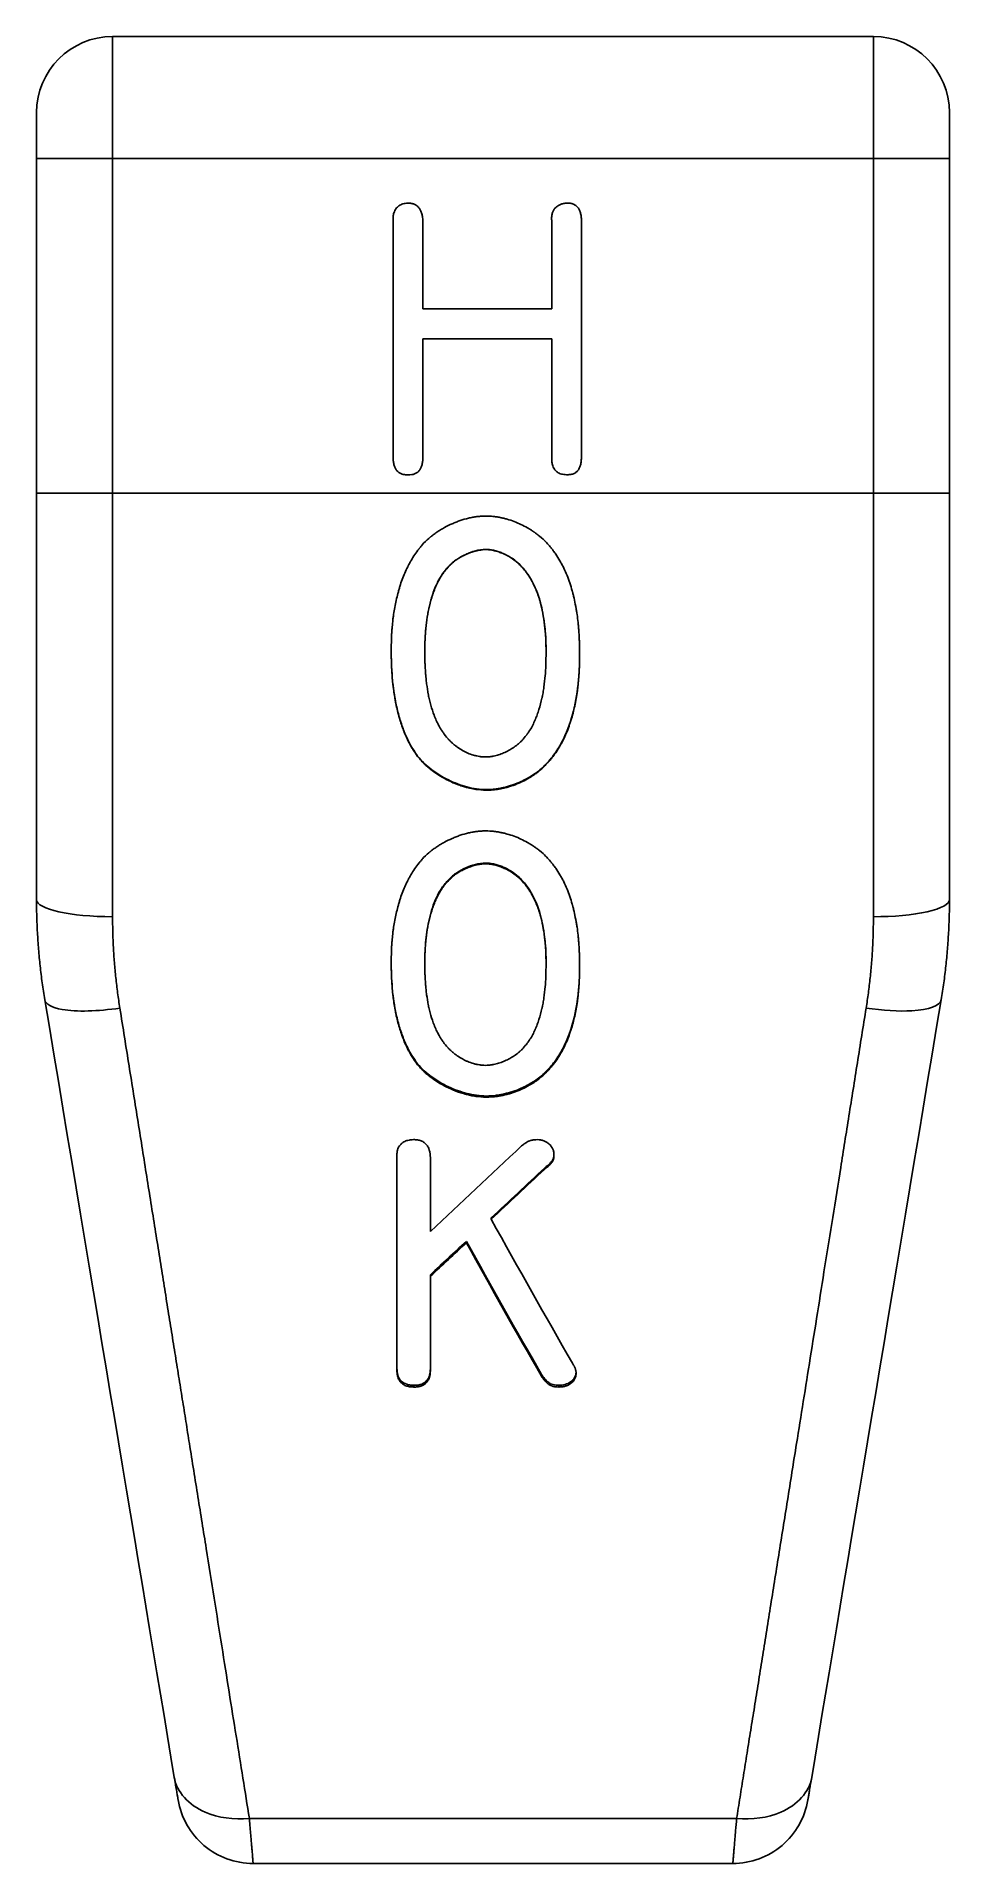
# Model space of a CAD drawing. Header units: inches. Extents: x -0.38 to 0.38, y -1.12 to 0.38.
import ezdxf

# ---------------------------------------------------------------- set-up
doc = ezdxf.new("R2010")
doc.units = ezdxf.units.IN
doc.header["$MEASUREMENT"] = 0

msp = doc.modelspace()

# ---------------------------------------------------------------- linework, layer by layer
at = {"color": 7, "linetype": 'Continuous', "lineweight": 25}
for p, q in [((-0.3125, 0), (-0.3125, 0.375)), ((-0.3125, 0.375), (0.3125, 0.375)), ((0.3125, 0.375), (0.3125, -0.3477)), ((-0.375, 0.3125), (-0.375, 0)), ((-0.375, 0.275), (0.375, 0.275)), ((0.375, 0.275), (0.375, 0)), ((-0.0821, 0.222), (-0.082, 0.0305)), ((-0.0576, 0.1514), (-0.0576, 0.2227)), ((0.0482, 0.2241), (0.0483, 0.2235)), ((0.0483, 0.2235), (0.0483, 0.1514)), ((0.0727, 0.0315), (0.0727, 0.2227)), ((0.0483, 0.1514), (-0.0576, 0.1514)), ((-0.0576, 0.0305), (-0.0576, 0.1269)), ((-0.0576, 0.1269), (0.0483, 0.1269)), ((0.0483, 0.1269), (0.0483, 0.0318)), ((-0.375, 0), (0.375, 0)), ((-0.3125, -0.3477), (-0.3125, 0)), ((-0.0363, -0.0599), (-0.0363, -0.0598)), ((-0.006, -0.0462), (-0.006, -0.0461)), ((0.0208, -0.0575), (0.0208, -0.0574)), ((-0.0836, -0.1284), (-0.0836, -0.1287)), ((-0.0561, -0.1293), (-0.0561, -0.1291)), ((0.0436, -0.1307), (0.0436, -0.1305)), ((0.0711, -0.1322), (0.0711, -0.1324)), ((-0.0619, -0.2158), (-0.0619, -0.2162)), ((0.0416, -0.2245), (0.0416, -0.2249)), ((-0.0054, -0.2433), (-0.0054, -0.2438)), ((-0.006, -0.3042), (-0.006, -0.3036)), ((0.0208, -0.3153), (0.0208, -0.3147)), ((-0.0363, -0.3176), (-0.0363, -0.317)), ((-0.0836, -0.384), (-0.0836, -0.3847)), ((-0.0561, -0.3854), (-0.0561, -0.3846)), ((0.0436, -0.3867), (0.0436, -0.386)), ((0.0711, -0.3876), (0.0711, -0.3884)), ((-0.0619, -0.4684), (-0.0619, -0.4694)), ((0.0416, -0.4768), (0.0416, -0.4777)), ((-0.0054, -0.4949), (-0.0054, -0.4958)), ((-0.079, -0.5468), (-0.079, -0.5478)), ((-0.0514, -0.5466), (-0.0514, -0.6061)), ((0.0424, -0.554), (0.0424, -0.5551)), ((0.0438, -0.5528), (0.0438, -0.5538)), ((0.0461, -0.5509), (0.0461, -0.552)), ((0.0501, -0.5424), (0.0501, -0.5434)), ((-0.0015, -0.595), (-0.0015, -0.5961)), ((-0.0219, -0.6142), (-0.0219, -0.6154)), ((-0.0514, -0.6416), (-0.0514, -0.7204)), ((-0.0789, -0.7187), (-0.0789, -0.7201)), ((-0.065, -0.7324), (-0.065, -0.7338)), ((0.0398, -0.7234), (0.0398, -0.7248)), ((0.0542, -0.7324), (0.0542, -0.7338)), ((0.0682, -0.7216), (0.0682, -0.7231)), ((-0.2587, -1.0728), (-0.2587, -1.0728)), ((0.2587, -1.0728), (0.2587, -1.0728)), ((0.2001, -1.0882), (-0.2001, -1.0882)), ((0.1971, -1.125), (-0.1971, -1.125))]:
    msp.add_line(p, q, dxfattribs=at)
for centre, start, end in [((-0.3125, 0.3125), 90, 180), ((0.3125, 0.3125), 0, 90)]:
    msp.add_arc(centre, 0.0625, start, end, dxfattribs=at)
for points, knots in [([(0.375, 0.3125), (0.375, 0.3125), (0.375, 0.3124), (0.375, 0.3119), (0.375, 0.3111), (0.375, 0.3095), (0.375, 0.3066), (0.375, 0.3017), (0.375, 0.2957), (0.375, 0.2891), (0.375, 0.2821), (0.375, 0.2774), (0.375, 0.275)], [0, 0, 0, 0, 0.060256, 0.120016, 0.179821, 0.240208, 0.36999, 0.50013, 0.629912, 0.760053, 0.879939, 1, 1, 1, 1]), ([(-0.0814, 0.2303), (-0.0816, 0.2298), (-0.0818, 0.2288), (-0.082, 0.227), (-0.082, 0.2248), (-0.0821, 0.223), (-0.0821, 0.222)], [0, 0, 0, 0, 0.196022, 0.382191, 0.62472, 1, 1, 1, 1]), ([(-0.07, 0.2382), (-0.0714, 0.2381), (-0.0739, 0.2378), (-0.0773, 0.2362), (-0.08, 0.2337), (-0.0809, 0.2315), (-0.0814, 0.2303)], [0, 0, 0, 0, 0.275603, 0.514811, 0.74911, 1, 1, 1, 1]), ([(-0.07, 0.2382), (-0.0714, 0.2381), (-0.0739, 0.2378), (-0.0773, 0.2362), (-0.08, 0.2337), (-0.0809, 0.2315), (-0.0814, 0.2303)], [0, 0, 0, 0, 0.275603, 0.514811, 0.74911, 1, 1, 1, 1]), ([(-0.0576, 0.2227), (-0.0577, 0.2239), (-0.0577, 0.2262), (-0.0584, 0.2294), (-0.0593, 0.2322), (-0.0607, 0.2344), (-0.0625, 0.2362), (-0.0647, 0.2374), (-0.0672, 0.2381), (-0.0691, 0.2382), (-0.07, 0.2382)], [0, 0, 0, 0, 0.161074, 0.305172, 0.430537, 0.544071, 0.651627, 0.760033, 0.873323, 1, 1, 1, 1]), ([(0.0607, 0.2382), (0.0597, 0.2381), (0.0579, 0.238), (0.0554, 0.2373), (0.0531, 0.236), (0.0511, 0.2343), (0.0496, 0.2322), (0.0486, 0.2298), (0.0481, 0.227), (0.0482, 0.2251), (0.0482, 0.2241)], [0, 0, 0, 0, 0.13216, 0.252648, 0.371311, 0.491779, 0.611926, 0.732755, 0.859457, 1, 1, 1, 1]), ([(0.0727, 0.2227), (0.0727, 0.224), (0.0726, 0.2263), (0.0721, 0.2295), (0.0712, 0.2323), (0.0699, 0.2346), (0.0681, 0.2363), (0.066, 0.2375), (0.0634, 0.2382), (0.0616, 0.2382), (0.0607, 0.2382)], [0, 0, 0, 0, 0.163541, 0.307274, 0.434306, 0.548884, 0.653704, 0.759488, 0.873096, 1, 1, 1, 1]), ([(0.0727, 0.2227), (0.0727, 0.224), (0.0726, 0.2263), (0.0721, 0.2295), (0.0712, 0.2323), (0.0699, 0.2346), (0.0681, 0.2363), (0.066, 0.2375), (0.0634, 0.2382), (0.0616, 0.2382), (0.0607, 0.2382)], [0, 0, 0, 0, 0.163541, 0.307274, 0.434306, 0.548884, 0.653704, 0.759488, 0.873096, 1, 1, 1, 1]), ([(-0.082, 0.0305), (-0.0821, 0.0292), (-0.0821, 0.0269), (-0.0814, 0.0237), (-0.0806, 0.0209), (-0.0792, 0.0187), (-0.0774, 0.017), (-0.0752, 0.0158), (-0.0725, 0.0152), (-0.0707, 0.0152), (-0.0697, 0.0152)], [0, 0, 0, 0, 0.162575, 0.305328, 0.431169, 0.542154, 0.647528, 0.756058, 0.870121, 1, 1, 1, 1]), ([(-0.0697, 0.0152), (-0.0687, 0.0152), (-0.0669, 0.0152), (-0.0644, 0.0158), (-0.0622, 0.017), (-0.0604, 0.0187), (-0.0591, 0.0209), (-0.0582, 0.0237), (-0.0577, 0.0269), (-0.0576, 0.0292), (-0.0576, 0.0305)], [0, 0, 0, 0, 0.127294, 0.24078, 0.346965, 0.452181, 0.563496, 0.691718, 0.835995, 1, 1, 1, 1]), ([(0.0483, 0.0318), (0.0483, 0.0307), (0.0483, 0.0289), (0.0483, 0.0265), (0.0485, 0.0248), (0.0488, 0.0238), (0.0489, 0.0233)], [0, 0, 0, 0, 0.398028, 0.64728, 0.818684, 1, 1, 1, 1]), ([(0.0603, 0.0152), (0.0613, 0.0152), (0.0633, 0.0153), (0.066, 0.0159), (0.0682, 0.0171), (0.07, 0.0188), (0.0713, 0.0212), (0.0722, 0.024), (0.0726, 0.0276), (0.0727, 0.0301), (0.0727, 0.0315)], [0, 0, 0, 0, 0.128809, 0.242143, 0.346207, 0.445773, 0.553591, 0.678127, 0.826451, 1, 1, 1, 1]), ([(0.0489, 0.0233), (0.0493, 0.0221), (0.0501, 0.0198), (0.0528, 0.0172), (0.0563, 0.0155), (0.0589, 0.0153), (0.0603, 0.0152)], [0, 0, 0, 0, 0.248744, 0.478059, 0.72074, 1, 1, 1, 1]), ([(0.375, 0), (0.375, -0.008), (0.375, -0.0241), (0.375, -0.0482), (0.375, -0.0722), (0.375, -0.0962), (0.375, -0.1201), (0.375, -0.144), (0.375, -0.1679), (0.375, -0.1917), (0.375, -0.2155), (0.375, -0.2392), (0.375, -0.2629), (0.375, -0.2865), (0.375, -0.3101), (0.375, -0.3258), (0.375, -0.3336)], [0, 0, 0, 0, 0.071674, 0.143236, 0.214702, 0.286093, 0.357427, 0.428723, 0.5, 0.571277, 0.642573, 0.713907, 0.785298, 0.856764, 0.928326, 1, 1, 1, 1]), ([(-0.0571, -0.0411), (-0.0548, -0.0389), (-0.053, -0.0373), (-0.0517, -0.0362), (-0.0516, -0.0361), (-0.0514, -0.0359), (-0.0513, -0.0358), (-0.0509, -0.0355), (-0.0507, -0.0354), (-0.05, -0.0348), (-0.0496, -0.0345), (-0.0481, -0.0334), (-0.0471, -0.0327), (-0.045, -0.0313), (-0.0441, -0.0306), (-0.042, -0.0294), (-0.041, -0.0288), (-0.0379, -0.027), (-0.0358, -0.026), (-0.0331, -0.0248), (-0.0325, -0.0246), (-0.0314, -0.0241), (-0.0309, -0.0239), (-0.0292, -0.0232), (-0.0281, -0.0228), (-0.0247, -0.0217), (-0.0224, -0.021), (-0.0196, -0.0203), (-0.019, -0.0202), (-0.0178, -0.0199), (-0.0172, -0.0198), (-0.0155, -0.0195), (-0.0143, -0.0193), (-0.0131, -0.0192), (-0.013, -0.0192), (-0.0129, -0.0192), (-0.0129, -0.0191), (-0.0127, -0.0191), (-0.0126, -0.0191), (-0.0123, -0.0191), (-0.0121, -0.0191), (-0.0113, -0.019), (-0.0108, -0.0189), (-0.009, -0.0188), (-0.0076, -0.0187), (-0.0061, -0.0187)], [0.0001774, 0.0001774, 0.0001774, 0.0001774, 0.1251774, 0.1251774, 0.1329899, 0.1329899, 0.1408024, 0.1408024, 0.1564274, 0.1564274, 0.1876774, 0.1876774, 0.2501774, 0.2501774, 0.3126774, 0.3126774, 0.3751774, 0.3751774, 0.5001774, 0.5001774, 0.5314274, 0.5314274, 0.5626774, 0.5626774, 0.6251774, 0.6251774, 0.7501774, 0.7501774, 0.7814274, 0.7814274, 0.8126774, 0.8126774, 0.8751774, 0.8751774, 0.8790836, 0.8790836, 0.8829899, 0.8829899, 0.8908024, 0.8908024, 0.9064274, 0.9064274, 0.9376774, 0.9376774, 1, 1, 1, 1]), ([(-0.0061, -0.0187), (-0.0034, -0.0188), (-0.0014, -0.0189), (0, -0.019), (0.0002, -0.019), (0.0004, -0.0191), (0.0005, -0.0191), (0.0009, -0.0191), (0.0011, -0.0191), (0.0019, -0.0192), (0.0023, -0.0193), (0.0038, -0.0195), (0.0048, -0.0197), (0.0064, -0.02), (0.0069, -0.0201), (0.0078, -0.0203), (0.0083, -0.0204), (0.0098, -0.0208), (0.0107, -0.021), (0.0136, -0.0219), (0.0155, -0.0225), (0.0194, -0.024), (0.0212, -0.0248), (0.0248, -0.0265), (0.0266, -0.0274), (0.0292, -0.0289), (0.0301, -0.0294), (0.0318, -0.0305), (0.0326, -0.0311), (0.0335, -0.0317), (0.0336, -0.0317), (0.0337, -0.0318), (0.0338, -0.0319), (0.034, -0.032), (0.0342, -0.0321), (0.0347, -0.0325), (0.035, -0.0328), (0.0363, -0.0337), (0.0372, -0.0344), (0.0383, -0.0352)], [0, 0, 0, 0, 0.1248211, 0.1248211, 0.1326336, 0.1326336, 0.1404461, 0.1404461, 0.1560711, 0.1560711, 0.1873211, 0.1873211, 0.2498211, 0.2498211, 0.2810711, 0.2810711, 0.3123211, 0.3123211, 0.3748211, 0.3748211, 0.4998211, 0.4998211, 0.6248211, 0.6248211, 0.7498211, 0.7498211, 0.8123211, 0.8123211, 0.8748211, 0.8748211, 0.8826336, 0.8826336, 0.8904461, 0.8904461, 0.9060711, 0.9060711, 0.9373211, 0.9373211, 0.9998211, 0.9998211, 0.9998211, 0.9998211]), ([(-0.0836, -0.1287), (-0.0835, -0.1235), (-0.0834, -0.1196), (-0.0833, -0.1169), (-0.0833, -0.1167), (-0.0833, -0.1165), (-0.0833, -0.1164), (-0.0833, -0.116), (-0.0833, -0.1158), (-0.0832, -0.115), (-0.0832, -0.1145), (-0.0831, -0.1131), (-0.083, -0.1121), (-0.0828, -0.1092), (-0.0826, -0.1073), (-0.0823, -0.1044), (-0.0822, -0.1034), (-0.0819, -0.1014), (-0.0818, -0.1004), (-0.0813, -0.0975), (-0.081, -0.0956), (-0.08, -0.0898), (-0.0791, -0.086), (-0.078, -0.0819), (-0.0779, -0.0814), (-0.0776, -0.0804), (-0.0775, -0.0799), (-0.0771, -0.0784), (-0.0768, -0.0774), (-0.0759, -0.0745), (-0.0753, -0.0727), (-0.0732, -0.0672), (-0.0717, -0.0637), (-0.07, -0.0602), (-0.0699, -0.06), (-0.0696, -0.0595), (-0.0695, -0.0593), (-0.0692, -0.0586), (-0.0689, -0.0581), (-0.0682, -0.0568), (-0.0677, -0.0559), (-0.0663, -0.0534), (-0.0653, -0.0518), (-0.0632, -0.0488), (-0.0621, -0.0472), (-0.0607, -0.0455), (-0.0607, -0.0455), (-0.0607, -0.0454), (-0.0607, -0.0454), (-0.0606, -0.0453), (-0.0605, -0.0452), (-0.0603, -0.045), (-0.0602, -0.0449), (-0.0598, -0.0444), (-0.0596, -0.0441), (-0.0586, -0.0429), (-0.0579, -0.042), (-0.0571, -0.0411)], [0, 0, 0, 0, 0.125, 0.125, 0.128906, 0.128906, 0.132812, 0.132812, 0.140625, 0.140625, 0.15625, 0.15625, 0.1875, 0.1875, 0.25, 0.25, 0.28125, 0.28125, 0.3125, 0.3125, 0.375, 0.375, 0.5, 0.5, 0.515625, 0.515625, 0.53125, 0.53125, 0.5625, 0.5625, 0.625, 0.625, 0.75, 0.75, 0.757812, 0.757812, 0.765625, 0.765625, 0.78125, 0.78125, 0.8125, 0.8125, 0.875, 0.875, 0.9375, 0.9375, 0.939453, 0.939453, 0.941406, 0.941406, 0.945312, 0.945312, 0.953125, 0.953125, 0.96875, 0.96875, 1, 1, 1, 1]), ([(0.0383, -0.0352), (0.0404, -0.0371), (0.0421, -0.0386), (0.0432, -0.0397), (0.0433, -0.0399), (0.0435, -0.04), (0.0436, -0.0401), (0.0439, -0.0404), (0.044, -0.0406), (0.0446, -0.0412), (0.045, -0.0416), (0.0461, -0.0428), (0.0468, -0.0437), (0.0477, -0.0448), (0.0479, -0.045), (0.0482, -0.0455), (0.0484, -0.0457), (0.0489, -0.0463), (0.0492, -0.0468), (0.0502, -0.0481), (0.0509, -0.049), (0.0527, -0.0517), (0.0539, -0.0536), (0.0556, -0.0565), (0.0561, -0.0575), (0.0572, -0.0594), (0.0577, -0.0604), (0.0591, -0.0634), (0.06, -0.0654), (0.0625, -0.0715), (0.0639, -0.0757), (0.0651, -0.0803), (0.0652, -0.0805), (0.0653, -0.081), (0.0654, -0.0812), (0.0656, -0.082), (0.0657, -0.0825), (0.0661, -0.084), (0.0664, -0.0851), (0.0671, -0.0883), (0.0675, -0.0906), (0.068, -0.0932), (0.0681, -0.0935), (0.0682, -0.094), (0.0682, -0.0943), (0.0684, -0.0951), (0.0685, -0.0956), (0.0687, -0.0972), (0.0689, -0.0983), (0.0694, -0.1016), (0.0696, -0.1038), (0.07, -0.1072), (0.0701, -0.1083), (0.0703, -0.1106), (0.0704, -0.1117), (0.0707, -0.115), (0.0708, -0.1171), (0.0709, -0.1194), (0.0709, -0.1194), (0.0709, -0.1196), (0.0709, -0.1197), (0.0709, -0.12), (0.0709, -0.1202), (0.0709, -0.1209), (0.071, -0.1213), (0.071, -0.1227), (0.071, -0.1238), (0.0711, -0.1271), (0.0711, -0.1296), (0.0711, -0.1324)], [0, 0, 0, 0, 0.0625, 0.0625, 0.066406, 0.066406, 0.070312, 0.070312, 0.078125, 0.078125, 0.09375, 0.09375, 0.125, 0.125, 0.132812, 0.132812, 0.140625, 0.140625, 0.15625, 0.15625, 0.1875, 0.1875, 0.25, 0.25, 0.28125, 0.28125, 0.3125, 0.3125, 0.375, 0.375, 0.5, 0.5, 0.507812, 0.507812, 0.515625, 0.515625, 0.53125, 0.53125, 0.5625, 0.5625, 0.625, 0.625, 0.632812, 0.632812, 0.640625, 0.640625, 0.65625, 0.65625, 0.6875, 0.6875, 0.75, 0.75, 0.78125, 0.78125, 0.8125, 0.8125, 0.875, 0.875, 0.878906, 0.878906, 0.882812, 0.882812, 0.890625, 0.890625, 0.90625, 0.90625, 0.9375, 0.9375, 1, 1, 1, 1]), ([(-0.0363, -0.0598), (-0.0373, -0.0609), (-0.0393, -0.0633), (-0.043, -0.0682), (-0.0481, -0.0777), (-0.0527, -0.0925), (-0.0551, -0.1077), (-0.0559, -0.1199), (-0.056, -0.126), (-0.0561, -0.1291)], [0, 0, 0, 0, 0.062583, 0.125134, 0.250142, 0.499923, 0.749877, 0.874932, 1, 1, 1, 1]), ([(-0.0561, -0.1293), (-0.056, -0.1273), (-0.056, -0.1255), (-0.0559, -0.1232), (-0.0559, -0.1225), (-0.0559, -0.1215), (-0.0559, -0.1212), (-0.0558, -0.1208), (-0.0558, -0.1207), (-0.0558, -0.1205), (-0.0558, -0.1204), (-0.0558, -0.1203), (-0.0558, -0.1202), (-0.0558, -0.1185), (-0.0557, -0.117), (-0.0555, -0.1147), (-0.0555, -0.1139), (-0.0554, -0.1128), (-0.0553, -0.1124), (-0.0553, -0.1117), (-0.0552, -0.1113), (-0.0549, -0.1078), (-0.0545, -0.1047), (-0.0538, -0.1001), (-0.0535, -0.0986), (-0.0531, -0.0964), (-0.0529, -0.0957), (-0.0527, -0.0946), (-0.0526, -0.0942), (-0.0525, -0.0936), (-0.0524, -0.0935), (-0.0523, -0.0931), (-0.0523, -0.0929), (-0.0515, -0.0894), (-0.0506, -0.0863), (-0.0491, -0.0819), (-0.0486, -0.0805), (-0.0478, -0.0785), (-0.0476, -0.0778), (-0.0471, -0.0768), (-0.047, -0.0765), (-0.0468, -0.076), (-0.0467, -0.0759), (-0.0466, -0.0756), (-0.0465, -0.0754), (-0.0457, -0.0737), (-0.045, -0.0723), (-0.0436, -0.0696), (-0.0428, -0.0684), (-0.0416, -0.0665), (-0.0412, -0.0659), (-0.0405, -0.065), (-0.0403, -0.0647), (-0.0399, -0.0642), (-0.0398, -0.064), (-0.0396, -0.0638), (-0.0395, -0.0637), (-0.0394, -0.0636), (-0.0393, -0.0635), (-0.0386, -0.0626), (-0.0376, -0.0615), (-0.0363, -0.0599)], [0, 0, 0, 0, 0.0625, 0.0625, 0.09375, 0.09375, 0.109375, 0.109375, 0.117188, 0.117188, 0.121094, 0.121094, 0.125, 0.125, 0.1875, 0.1875, 0.21875, 0.21875, 0.234375, 0.234375, 0.25, 0.25, 0.375, 0.375, 0.4375, 0.4375, 0.46875, 0.46875, 0.484375, 0.484375, 0.492188, 0.492188, 0.5, 0.5, 0.625, 0.625, 0.6875, 0.6875, 0.71875, 0.71875, 0.734375, 0.734375, 0.742188, 0.742188, 0.75, 0.75, 0.8125, 0.8125, 0.875, 0.875, 0.90625, 0.90625, 0.921875, 0.921875, 0.929688, 0.929688, 0.933594, 0.933594, 0.9375, 0.9375, 1, 1, 1, 1]), ([(-0.006, -0.0461), (-0.0075, -0.0462), (-0.0103, -0.0464), (-0.0158, -0.0475), (-0.0225, -0.05), (-0.0287, -0.0534), (-0.0332, -0.0568), (-0.0353, -0.0588), (-0.0363, -0.0598)], [0, 0, 0, 0, 0.12545, 0.250285, 0.500185, 0.750063, 0.875014, 1, 1, 1, 1]), ([(-0.0363, -0.0599), (-0.0356, -0.0592), (-0.035, -0.0587), (-0.0342, -0.058), (-0.034, -0.0577), (-0.0337, -0.0574), (-0.0336, -0.0573), (-0.0334, -0.0572), (-0.0334, -0.0572), (-0.0333, -0.0571), (-0.0332, -0.0571), (-0.0326, -0.0565), (-0.0321, -0.0561), (-0.031, -0.0552), (-0.0304, -0.0548), (-0.0287, -0.0537), (-0.0275, -0.0529), (-0.0257, -0.0519), (-0.0251, -0.0516), (-0.0238, -0.0509), (-0.0231, -0.0506), (-0.0211, -0.0497), (-0.0198, -0.0491), (-0.0178, -0.0484), (-0.0172, -0.0482), (-0.0158, -0.0478), (-0.0152, -0.0476), (-0.0137, -0.0472), (-0.013, -0.0471), (-0.012, -0.0469), (-0.0116, -0.0468), (-0.0111, -0.0467), (-0.011, -0.0467), (-0.0107, -0.0466), (-0.0106, -0.0466), (-0.0105, -0.0466), (-0.0103, -0.0466), (-0.0093, -0.0465), (-0.0079, -0.0463), (-0.0061, -0.0462)], [0, 0, 0, 0, 0.0625, 0.0625, 0.09375, 0.09375, 0.109375, 0.109375, 0.117188, 0.117188, 0.125, 0.125, 0.1875, 0.1875, 0.25, 0.25, 0.375, 0.375, 0.4375, 0.4375, 0.5, 0.5, 0.625, 0.625, 0.6875, 0.6875, 0.75, 0.75, 0.8125, 0.8125, 0.84375, 0.84375, 0.859375, 0.859375, 0.867188, 0.867188, 0.875, 0.875, 1, 1, 1, 1]), ([(0.0208, -0.0574), (0.0189, -0.0558), (0.0151, -0.0527), (0.0095, -0.0499), (0.0049, -0.048), (0.0013, -0.047), (-0.0023, -0.0463), (-0.0048, -0.0462), (-0.006, -0.0461)], [0, 0, 0, 0, 0.249918, 0.499766, 0.624821, 0.749867, 0.874922, 1, 1, 1, 1]), ([(-0.006, -0.0462), (-0.0052, -0.0462), (-0.0045, -0.0463), (-0.0036, -0.0463), (-0.0033, -0.0464), (-0.0029, -0.0464), (-0.0028, -0.0464), (-0.0025, -0.0464), (-0.0025, -0.0465), (-0.0018, -0.0465), (-0.0012, -0.0466), (0, -0.0469), (0.0007, -0.047), (0.002, -0.0473), (0.0026, -0.0475), (0.0038, -0.0478), (0.0044, -0.048), (0.0059, -0.0486), (0.0071, -0.049), (0.0096, -0.0501), (0.0108, -0.0507), (0.0124, -0.0516), (0.013, -0.0519), (0.0137, -0.0523), (0.014, -0.0524), (0.0143, -0.0527), (0.0144, -0.0527), (0.0147, -0.0529), (0.0148, -0.053), (0.0163, -0.0539), (0.0182, -0.0554), (0.0208, -0.0575)], [0, 0, 0, 0, 0.0625, 0.0625, 0.09375, 0.09375, 0.109375, 0.109375, 0.125, 0.125, 0.1875, 0.1875, 0.25, 0.25, 0.3125, 0.3125, 0.375, 0.375, 0.5, 0.5, 0.625, 0.625, 0.6875, 0.6875, 0.71875, 0.71875, 0.734375, 0.734375, 0.75, 0.75, 1, 1, 1, 1]), ([(0.0436, -0.1305), (0.0436, -0.1272), (0.0435, -0.1207), (0.0428, -0.1107), (0.0415, -0.101), (0.0389, -0.0881), (0.0344, -0.0758), (0.0285, -0.066), (0.0242, -0.0609), (0.022, -0.0586), (0.0208, -0.0574)], [0, 0, 0, 0, 0.125066, 0.250115, 0.381143, 0.500219, 0.749842, 0.87485, 0.93741, 1, 1, 1, 1]), ([(0.0208, -0.0575), (0.0216, -0.0583), (0.0222, -0.059), (0.0231, -0.0599), (0.0233, -0.0602), (0.0237, -0.0605), (0.0238, -0.0607), (0.024, -0.0608), (0.024, -0.0609), (0.0241, -0.061), (0.0241, -0.061), (0.0254, -0.0624), (0.0264, -0.0637), (0.0283, -0.0661), (0.0292, -0.0674), (0.0305, -0.0695), (0.0309, -0.0702), (0.0315, -0.0713), (0.0317, -0.0717), (0.032, -0.0723), (0.0321, -0.0725), (0.0323, -0.0729), (0.0325, -0.0731), (0.034, -0.076), (0.0353, -0.079), (0.037, -0.0836), (0.0376, -0.0851), (0.0383, -0.0875), (0.0386, -0.0884), (0.0389, -0.0896), (0.039, -0.09), (0.0392, -0.0906), (0.0392, -0.0908), (0.0393, -0.0913), (0.0394, -0.0915), (0.0402, -0.0946), (0.0408, -0.0976), (0.0416, -0.1025), (0.0419, -0.1041), (0.0422, -0.1067), (0.0423, -0.1076), (0.0425, -0.1089), (0.0425, -0.1093), (0.0426, -0.1102), (0.0427, -0.1107), (0.0429, -0.1127), (0.043, -0.1144), (0.0432, -0.1168), (0.0433, -0.1176), (0.0433, -0.1189), (0.0433, -0.1193), (0.0434, -0.1199), (0.0434, -0.1201), (0.0434, -0.1204), (0.0434, -0.1205), (0.0434, -0.1207), (0.0434, -0.1208), (0.0435, -0.1231), (0.0436, -0.1264), (0.0436, -0.1307)], [0, 0, 0, 0, 0.03125, 0.03125, 0.046875, 0.046875, 0.054688, 0.054688, 0.058594, 0.058594, 0.0625, 0.0625, 0.125, 0.125, 0.1875, 0.1875, 0.21875, 0.21875, 0.234375, 0.234375, 0.242188, 0.242188, 0.25, 0.25, 0.375, 0.375, 0.4375, 0.4375, 0.46875, 0.46875, 0.484375, 0.484375, 0.492188, 0.492188, 0.5, 0.5, 0.625, 0.625, 0.6875, 0.6875, 0.71875, 0.71875, 0.734375, 0.734375, 0.75, 0.75, 0.8125, 0.8125, 0.84375, 0.84375, 0.859375, 0.859375, 0.867188, 0.867188, 0.871094, 0.871094, 0.875, 0.875, 1, 1, 1, 1]), ([(-0.0836, -0.1284), (-0.0836, -0.1322), (-0.0835, -0.1399), (-0.0826, -0.1551), (-0.0805, -0.1704), (-0.0768, -0.1852), (-0.073, -0.196), (-0.0691, -0.2046), (-0.0652, -0.2111), (-0.063, -0.2142), (-0.0619, -0.2158)], [0, 0, 0, 0, 0.125019, 0.250026, 0.499933, 0.628771, 0.749928, 0.874926, 0.937454, 1, 1, 1, 1]), ([(-0.0619, -0.2162), (-0.0634, -0.2141), (-0.0644, -0.2125), (-0.0651, -0.2114), (-0.0652, -0.2114), (-0.0652, -0.2112), (-0.0653, -0.2112), (-0.0654, -0.211), (-0.0655, -0.2109), (-0.0657, -0.2106), (-0.0658, -0.2104), (-0.0662, -0.2098), (-0.0664, -0.2094), (-0.0672, -0.2081), (-0.0676, -0.2073), (-0.0685, -0.2058), (-0.0689, -0.205), (-0.0697, -0.2034), (-0.0701, -0.2025), (-0.0713, -0.1999), (-0.0721, -0.1981), (-0.073, -0.1959), (-0.0731, -0.1958), (-0.0732, -0.1953), (-0.0733, -0.1951), (-0.0735, -0.1945), (-0.0737, -0.1941), (-0.0742, -0.1928), (-0.0745, -0.1919), (-0.0754, -0.1893), (-0.076, -0.1875), (-0.0776, -0.1821), (-0.0786, -0.1782), (-0.0795, -0.174), (-0.0795, -0.1738), (-0.0796, -0.1734), (-0.0797, -0.1732), (-0.0798, -0.1725), (-0.0799, -0.1721), (-0.0801, -0.1707), (-0.0803, -0.1698), (-0.0808, -0.1671), (-0.0811, -0.1652), (-0.0819, -0.1595), (-0.0824, -0.1556), (-0.0828, -0.1511), (-0.0828, -0.1507), (-0.0829, -0.1497), (-0.0829, -0.1492), (-0.083, -0.1478), (-0.0831, -0.1469), (-0.0832, -0.144), (-0.0833, -0.1421), (-0.0834, -0.14), (-0.0834, -0.14), (-0.0834, -0.1398), (-0.0834, -0.1397), (-0.0834, -0.1395), (-0.0834, -0.1393), (-0.0835, -0.1388), (-0.0835, -0.1384), (-0.0835, -0.1372), (-0.0835, -0.1363), (-0.0836, -0.1335), (-0.0836, -0.1312), (-0.0836, -0.1287)], [0, 0, 0, 0, 0.0625, 0.0625, 0.064453, 0.064453, 0.066406, 0.066406, 0.070312, 0.070312, 0.078125, 0.078125, 0.09375, 0.09375, 0.125, 0.125, 0.15625, 0.15625, 0.1875, 0.1875, 0.25, 0.25, 0.257812, 0.257812, 0.265625, 0.265625, 0.28125, 0.28125, 0.3125, 0.3125, 0.375, 0.375, 0.5, 0.5, 0.507812, 0.507812, 0.515625, 0.515625, 0.53125, 0.53125, 0.5625, 0.5625, 0.625, 0.625, 0.75, 0.75, 0.765625, 0.765625, 0.78125, 0.78125, 0.8125, 0.8125, 0.875, 0.875, 0.878906, 0.878906, 0.882812, 0.882812, 0.890625, 0.890625, 0.90625, 0.90625, 0.9375, 0.9375, 1, 1, 1, 1]), ([(-0.04, -0.1979), (-0.0405, -0.1971), (-0.041, -0.1964), (-0.0416, -0.1954), (-0.0418, -0.1951), (-0.0421, -0.1948), (-0.0421, -0.1946), (-0.0423, -0.1945), (-0.0423, -0.1944), (-0.0424, -0.1943), (-0.0424, -0.1943), (-0.0429, -0.1935), (-0.0433, -0.1929), (-0.044, -0.1916), (-0.0444, -0.1909), (-0.0453, -0.1892), (-0.0459, -0.1879), (-0.0469, -0.1859), (-0.0472, -0.1852), (-0.0476, -0.1841), (-0.0478, -0.1837), (-0.048, -0.1831), (-0.0481, -0.1829), (-0.0482, -0.1826), (-0.0483, -0.1823), (-0.0494, -0.1796), (-0.0503, -0.1769), (-0.0515, -0.1726), (-0.0519, -0.1711), (-0.0524, -0.1689), (-0.0526, -0.1681), (-0.0528, -0.1669), (-0.0529, -0.1666), (-0.053, -0.166), (-0.053, -0.1658), (-0.0531, -0.1654), (-0.0531, -0.1652), (-0.0537, -0.1623), (-0.0541, -0.1594), (-0.0547, -0.155), (-0.0549, -0.1535), (-0.0551, -0.1512), (-0.0552, -0.1504), (-0.0553, -0.1492), (-0.0553, -0.1488), (-0.0554, -0.148), (-0.0554, -0.1476), (-0.0555, -0.1458), (-0.0556, -0.1443), (-0.0558, -0.1421), (-0.0558, -0.1413), (-0.0558, -0.1402), (-0.0558, -0.1398), (-0.0559, -0.1393), (-0.0559, -0.1391), (-0.0559, -0.1388), (-0.0559, -0.1387), (-0.0559, -0.1385), (-0.0559, -0.1384), (-0.056, -0.1363), (-0.056, -0.1333), (-0.0561, -0.1293)], [0, 0, 0, 0, 0.03125, 0.03125, 0.046875, 0.046875, 0.054688, 0.054688, 0.058594, 0.058594, 0.0625, 0.0625, 0.09375, 0.09375, 0.125, 0.125, 0.1875, 0.1875, 0.21875, 0.21875, 0.234375, 0.234375, 0.242188, 0.242188, 0.25, 0.25, 0.375, 0.375, 0.4375, 0.4375, 0.46875, 0.46875, 0.484375, 0.484375, 0.492188, 0.492188, 0.5, 0.5, 0.625, 0.625, 0.6875, 0.6875, 0.71875, 0.71875, 0.734375, 0.734375, 0.75, 0.75, 0.8125, 0.8125, 0.84375, 0.84375, 0.859375, 0.859375, 0.867188, 0.867188, 0.871094, 0.871094, 0.875, 0.875, 1, 1, 1, 1]), ([(0.0436, -0.1307), (0.0436, -0.1328), (0.0435, -0.1347), (0.0435, -0.137), (0.0435, -0.1377), (0.0434, -0.1387), (0.0434, -0.139), (0.0434, -0.1395), (0.0434, -0.1396), (0.0434, -0.1398), (0.0434, -0.1399), (0.0434, -0.14), (0.0434, -0.1401), (0.0433, -0.1418), (0.0433, -0.1434), (0.0432, -0.1458), (0.0431, -0.1465), (0.043, -0.1477), (0.043, -0.1481), (0.043, -0.1486), (0.043, -0.1488), (0.0429, -0.1492), (0.0429, -0.1493), (0.0426, -0.1528), (0.0423, -0.156), (0.0416, -0.1607), (0.0414, -0.1622), (0.041, -0.1645), (0.0408, -0.1652), (0.0406, -0.1663), (0.0405, -0.1667), (0.0404, -0.1672), (0.0404, -0.1674), (0.0403, -0.1678), (0.0403, -0.1679), (0.0395, -0.1714), (0.0387, -0.1745), (0.0373, -0.179), (0.0368, -0.1804), (0.0361, -0.1826), (0.0358, -0.1833), (0.0354, -0.1843), (0.0352, -0.1847), (0.035, -0.1852), (0.035, -0.1853), (0.0348, -0.1857), (0.0347, -0.1858), (0.0334, -0.1891), (0.0319, -0.1919), (0.03, -0.195), (0.0296, -0.1956), (0.0289, -0.1966), (0.0287, -0.1969), (0.0283, -0.1974), (0.0282, -0.1976), (0.028, -0.1978), (0.028, -0.1979), (0.0278, -0.1981), (0.0278, -0.1982), (0.0271, -0.1991), (0.0261, -0.2003), (0.0248, -0.2019)], [0, 0, 0, 0, 0.0625, 0.0625, 0.09375, 0.09375, 0.109375, 0.109375, 0.117188, 0.117188, 0.121094, 0.121094, 0.125, 0.125, 0.1875, 0.1875, 0.21875, 0.21875, 0.234375, 0.234375, 0.242188, 0.242188, 0.25, 0.25, 0.375, 0.375, 0.4375, 0.4375, 0.46875, 0.46875, 0.484375, 0.484375, 0.492188, 0.492188, 0.5, 0.5, 0.625, 0.625, 0.6875, 0.6875, 0.71875, 0.71875, 0.734375, 0.734375, 0.742188, 0.742188, 0.75, 0.75, 0.875, 0.875, 0.90625, 0.90625, 0.921875, 0.921875, 0.929688, 0.929688, 0.933594, 0.933594, 0.9375, 0.9375, 1, 1, 1, 1]), ([(0.0416, -0.2245), (0.043, -0.2229), (0.0459, -0.2199), (0.0512, -0.2135), (0.0588, -0.2012), (0.0662, -0.1817), (0.0697, -0.1612), (0.071, -0.1446), (0.0711, -0.1363), (0.0711, -0.1322)], [0, 0, 0, 0, 0.062597, 0.125172, 0.250215, 0.499925, 0.74985, 0.874916, 1, 1, 1, 1]), ([(0.0711, -0.1324), (0.0711, -0.138), (0.071, -0.1421), (0.0708, -0.145), (0.0708, -0.1452), (0.0708, -0.1454), (0.0708, -0.1456), (0.0708, -0.146), (0.0708, -0.1462), (0.0707, -0.147), (0.0707, -0.1475), (0.0706, -0.1491), (0.0705, -0.1501), (0.0703, -0.1532), (0.0701, -0.1553), (0.0699, -0.1576), (0.0698, -0.1579), (0.0698, -0.1585), (0.0697, -0.1587), (0.0696, -0.1596), (0.0696, -0.1601), (0.0694, -0.1618), (0.0692, -0.1628), (0.0688, -0.1661), (0.0684, -0.1681), (0.0673, -0.1743), (0.0664, -0.1781), (0.0653, -0.1821), (0.0653, -0.1824), (0.0651, -0.1829), (0.065, -0.1832), (0.0648, -0.184), (0.0646, -0.1845), (0.0642, -0.1861), (0.0638, -0.1871), (0.0628, -0.1902), (0.0621, -0.1922), (0.0599, -0.198), (0.0582, -0.2016), (0.0563, -0.2052), (0.0561, -0.2055), (0.0559, -0.2059), (0.0558, -0.2062), (0.0554, -0.2069), (0.0551, -0.2073), (0.0543, -0.2087), (0.0537, -0.2096), (0.0521, -0.2123), (0.0509, -0.2139), (0.0492, -0.2163), (0.0486, -0.217), (0.0473, -0.2186), (0.0466, -0.2195), (0.0458, -0.2204), (0.0458, -0.2204), (0.0457, -0.2204), (0.0457, -0.2205), (0.0456, -0.2206), (0.0455, -0.2206), (0.0453, -0.2209), (0.0452, -0.221), (0.0447, -0.2215), (0.0444, -0.2218), (0.0434, -0.223), (0.0425, -0.2239), (0.0416, -0.2249)], [0, 0, 0, 0, 0.125, 0.125, 0.128906, 0.128906, 0.132812, 0.132812, 0.140625, 0.140625, 0.15625, 0.15625, 0.1875, 0.1875, 0.25, 0.25, 0.257812, 0.257812, 0.265625, 0.265625, 0.28125, 0.28125, 0.3125, 0.3125, 0.375, 0.375, 0.5, 0.5, 0.507812, 0.507812, 0.515625, 0.515625, 0.53125, 0.53125, 0.5625, 0.5625, 0.625, 0.625, 0.75, 0.75, 0.757812, 0.757812, 0.765625, 0.765625, 0.78125, 0.78125, 0.8125, 0.8125, 0.875, 0.875, 0.90625, 0.90625, 0.9375, 0.9375, 0.939453, 0.939453, 0.941406, 0.941406, 0.945312, 0.945312, 0.953125, 0.953125, 0.96875, 0.96875, 1, 1, 1, 1]), ([(-0.0061, -0.2165), (-0.0072, -0.2165), (-0.0081, -0.2164), (-0.0094, -0.2164), (-0.0098, -0.2163), (-0.0103, -0.2163), (-0.0105, -0.2162), (-0.0108, -0.2162), (-0.0109, -0.2162), (-0.0118, -0.2161), (-0.0125, -0.2159), (-0.0137, -0.2156), (-0.0141, -0.2155), (-0.015, -0.2153), (-0.0155, -0.2152), (-0.0177, -0.2145), (-0.0192, -0.214), (-0.0214, -0.2131), (-0.0221, -0.2127), (-0.0232, -0.2122), (-0.0236, -0.212), (-0.0244, -0.2115), (-0.0248, -0.2113), (-0.0266, -0.2103), (-0.028, -0.2094), (-0.03, -0.2079), (-0.0307, -0.2074), (-0.032, -0.2064), (-0.0326, -0.2059), (-0.0339, -0.2047), (-0.0345, -0.2041), (-0.0354, -0.2032), (-0.0357, -0.2029), (-0.0361, -0.2025), (-0.0363, -0.2024), (-0.0365, -0.2021), (-0.0365, -0.2021), (-0.0367, -0.2019), (-0.0368, -0.2018), (-0.0375, -0.2009), (-0.0386, -0.1997), (-0.04, -0.1979)], [0, 0, 0, 0, 0.0625, 0.0625, 0.09375, 0.09375, 0.109375, 0.109375, 0.125, 0.125, 0.1875, 0.1875, 0.21875, 0.21875, 0.25, 0.25, 0.375, 0.375, 0.4375, 0.4375, 0.46875, 0.46875, 0.5, 0.5, 0.625, 0.625, 0.6875, 0.6875, 0.75, 0.75, 0.8125, 0.8125, 0.84375, 0.84375, 0.859375, 0.859375, 0.867188, 0.867188, 0.875, 0.875, 1, 1, 1, 1]), ([(0.0248, -0.2019), (0.0241, -0.2026), (0.0235, -0.2032), (0.0228, -0.204), (0.0225, -0.2042), (0.0222, -0.2045), (0.0221, -0.2046), (0.0219, -0.2048), (0.0219, -0.2048), (0.0218, -0.2049), (0.0218, -0.2049), (0.0207, -0.2059), (0.0195, -0.2069), (0.0171, -0.2086), (0.0159, -0.2094), (0.014, -0.2106), (0.0134, -0.2109), (0.0121, -0.2116), (0.0115, -0.2119), (0.0094, -0.2129), (0.0081, -0.2135), (0.006, -0.2143), (0.0053, -0.2145), (0.004, -0.215), (0.0033, -0.2152), (0.0019, -0.2155), (0.0012, -0.2157), (0.0001, -0.2159), (-0.0003, -0.216), (-0.0008, -0.2161), (-0.001, -0.2161), (-0.0012, -0.2162), (-0.0013, -0.2162), (-0.0015, -0.2162), (-0.0016, -0.2162), (-0.0027, -0.2163), (-0.0041, -0.2165), (-0.0061, -0.2165)], [0, 0, 0, 0, 0.0625, 0.0625, 0.09375, 0.09375, 0.109375, 0.109375, 0.117188, 0.117188, 0.125, 0.125, 0.25, 0.25, 0.375, 0.375, 0.4375, 0.4375, 0.5, 0.5, 0.625, 0.625, 0.6875, 0.6875, 0.75, 0.75, 0.8125, 0.8125, 0.84375, 0.84375, 0.859375, 0.859375, 0.867188, 0.867188, 0.875, 0.875, 1, 1, 1, 1]), ([(-0.0619, -0.2158), (-0.0601, -0.2178), (-0.0566, -0.2219), (-0.0483, -0.2288), (-0.0368, -0.2359), (-0.0241, -0.2406), (-0.0135, -0.2429), (-0.0081, -0.2432), (-0.0054, -0.2433)], [0, 0, 0, 0, 0.125022, 0.250032, 0.49988, 0.749751, 0.874851, 1, 1, 1, 1]), ([(-0.0054, -0.2438), (-0.009, -0.2436), (-0.0117, -0.2434), (-0.0136, -0.2431), (-0.0138, -0.2431), (-0.0141, -0.2431), (-0.0142, -0.2431), (-0.0147, -0.243), (-0.015, -0.2429), (-0.016, -0.2428), (-0.0166, -0.2426), (-0.0186, -0.2422), (-0.02, -0.2419), (-0.0218, -0.2415), (-0.0221, -0.2414), (-0.0227, -0.2412), (-0.023, -0.2411), (-0.024, -0.2408), (-0.0247, -0.2406), (-0.0266, -0.24), (-0.0279, -0.2396), (-0.0317, -0.2382), (-0.0341, -0.2371), (-0.0414, -0.2335), (-0.046, -0.2307), (-0.0506, -0.2272), (-0.0509, -0.2269), (-0.0515, -0.2265), (-0.0517, -0.2263), (-0.0526, -0.2256), (-0.0531, -0.2252), (-0.0546, -0.2239), (-0.0556, -0.223), (-0.0566, -0.222), (-0.0566, -0.222), (-0.0568, -0.2218), (-0.0569, -0.2217), (-0.0571, -0.2215), (-0.0573, -0.2213), (-0.0579, -0.2207), (-0.0583, -0.2202), (-0.0597, -0.2187), (-0.0607, -0.2176), (-0.0619, -0.2162)], [0, 0, 0, 0, 0.125, 0.125, 0.132812, 0.132812, 0.140625, 0.140625, 0.15625, 0.15625, 0.1875, 0.1875, 0.25, 0.25, 0.265625, 0.265625, 0.28125, 0.28125, 0.3125, 0.3125, 0.375, 0.375, 0.5, 0.5, 0.75, 0.75, 0.765625, 0.765625, 0.78125, 0.78125, 0.8125, 0.8125, 0.875, 0.875, 0.882812, 0.882812, 0.890625, 0.890625, 0.90625, 0.90625, 0.9375, 0.9375, 1, 1, 1, 1]), ([(-0.0054, -0.2433), (-0.0029, -0.2432), (0.0007, -0.2431), (0.0056, -0.2423), (0.0103, -0.2413), (0.0164, -0.2395), (0.0244, -0.2363), (0.0314, -0.2324), (0.0375, -0.2281), (0.0402, -0.2257), (0.0416, -0.2245)], [0, 0, 0, 0, 0.142903, 0.2093818, 0.2858552, 0.4245709, 0.5716038, 0.7857569, 0.8928716, 1, 1, 1, 1]), ([(0.0416, -0.2249), (0.0405, -0.2258), (0.0396, -0.2266), (0.0384, -0.2276), (0.0381, -0.2279), (0.0376, -0.2283), (0.0375, -0.2284), (0.0371, -0.2287), (0.0369, -0.2289), (0.0359, -0.2296), (0.035, -0.2303), (0.0332, -0.2315), (0.0322, -0.2322), (0.0293, -0.234), (0.0274, -0.2351), (0.0251, -0.2362), (0.0246, -0.2364), (0.0237, -0.2369), (0.0233, -0.2371), (0.0218, -0.2378), (0.0207, -0.2382), (0.0176, -0.2395), (0.0156, -0.2402), (0.0126, -0.2411), (0.0116, -0.2414), (0.0101, -0.2418), (0.0096, -0.2419), (0.0084, -0.2421), (0.0078, -0.2423), (0.0062, -0.2426), (0.0051, -0.2428), (0.0036, -0.2431), (0.0031, -0.2431), (0.0024, -0.2433), (0.0021, -0.2433), (0.0017, -0.2433), (0.0015, -0.2434), (-0.0003, -0.2436), (-0.0026, -0.2437), (-0.0054, -0.2438)], [0, 0, 0, 0, 0.0625, 0.0625, 0.09375, 0.09375, 0.109375, 0.109375, 0.125, 0.125, 0.1875, 0.1875, 0.25, 0.25, 0.375, 0.375, 0.40625, 0.40625, 0.4375, 0.4375, 0.5, 0.5, 0.625, 0.625, 0.6875, 0.6875, 0.71875, 0.71875, 0.75, 0.75, 0.8125, 0.8125, 0.84375, 0.84375, 0.859375, 0.859375, 0.875, 0.875, 1, 1, 1, 1]), ([(-0.0571, -0.2991), (-0.0548, -0.297), (-0.053, -0.2954), (-0.0517, -0.2944), (-0.0516, -0.2943), (-0.0514, -0.2941), (-0.0513, -0.294), (-0.0509, -0.2937), (-0.0507, -0.2936), (-0.05, -0.293), (-0.0496, -0.2927), (-0.0481, -0.2916), (-0.0471, -0.2909), (-0.045, -0.2896), (-0.0441, -0.2889), (-0.042, -0.2877), (-0.041, -0.2871), (-0.0379, -0.2854), (-0.0358, -0.2844), (-0.0331, -0.2832), (-0.0325, -0.283), (-0.0314, -0.2825), (-0.0309, -0.2823), (-0.0292, -0.2816), (-0.0281, -0.2812), (-0.0247, -0.2801), (-0.0224, -0.2794), (-0.0196, -0.2788), (-0.019, -0.2786), (-0.0178, -0.2784), (-0.0172, -0.2783), (-0.0155, -0.278), (-0.0143, -0.2778), (-0.0131, -0.2776), (-0.013, -0.2776), (-0.0129, -0.2776), (-0.0129, -0.2776), (-0.0127, -0.2776), (-0.0126, -0.2776), (-0.0123, -0.2776), (-0.0121, -0.2775), (-0.0113, -0.2775), (-0.0108, -0.2774), (-0.009, -0.2773), (-0.0076, -0.2772), (-0.0061, -0.2771)], [0.0001774, 0.0001774, 0.0001774, 0.0001774, 0.1251774, 0.1251774, 0.1329899, 0.1329899, 0.1408024, 0.1408024, 0.1564274, 0.1564274, 0.1876774, 0.1876774, 0.2501774, 0.2501774, 0.3126774, 0.3126774, 0.3751774, 0.3751774, 0.5001774, 0.5001774, 0.5314274, 0.5314274, 0.5626774, 0.5626774, 0.6251774, 0.6251774, 0.7501774, 0.7501774, 0.7814274, 0.7814274, 0.8126774, 0.8126774, 0.8751774, 0.8751774, 0.8790836, 0.8790836, 0.8829899, 0.8829899, 0.8908024, 0.8908024, 0.9064274, 0.9064274, 0.9376774, 0.9376774, 1, 1, 1, 1]), ([(-0.0061, -0.2772), (-0.0034, -0.2773), (-0.0014, -0.2774), (0, -0.2775), (0.0002, -0.2775), (0.0004, -0.2775), (0.0005, -0.2776), (0.0009, -0.2776), (0.0011, -0.2776), (0.0019, -0.2777), (0.0023, -0.2778), (0.0038, -0.278), (0.0048, -0.2782), (0.0064, -0.2785), (0.0069, -0.2786), (0.0078, -0.2788), (0.0083, -0.2789), (0.0098, -0.2792), (0.0107, -0.2795), (0.0136, -0.2803), (0.0155, -0.2809), (0.0194, -0.2824), (0.0212, -0.2831), (0.0248, -0.2848), (0.0266, -0.2857), (0.0292, -0.2872), (0.0301, -0.2877), (0.0318, -0.2888), (0.0326, -0.2893), (0.0335, -0.2899), (0.0336, -0.29), (0.0337, -0.2901), (0.0338, -0.2901), (0.034, -0.2903), (0.0342, -0.2904), (0.0347, -0.2908), (0.035, -0.291), (0.0363, -0.2919), (0.0372, -0.2926), (0.0383, -0.2934)], [0, 0, 0, 0, 0.1248211, 0.1248211, 0.1326336, 0.1326336, 0.1404461, 0.1404461, 0.1560711, 0.1560711, 0.1873211, 0.1873211, 0.2498211, 0.2498211, 0.2810711, 0.2810711, 0.3123211, 0.3123211, 0.3748211, 0.3748211, 0.4998211, 0.4998211, 0.6248211, 0.6248211, 0.7498211, 0.7498211, 0.8123211, 0.8123211, 0.8748211, 0.8748211, 0.8826336, 0.8826336, 0.8904461, 0.8904461, 0.9060711, 0.9060711, 0.9373211, 0.9373211, 0.9998211, 0.9998211, 0.9998211, 0.9998211]), ([(-0.0836, -0.3847), (-0.0835, -0.3797), (-0.0834, -0.3759), (-0.0833, -0.3733), (-0.0833, -0.3731), (-0.0833, -0.3729), (-0.0833, -0.3728), (-0.0833, -0.3724), (-0.0833, -0.3722), (-0.0832, -0.3714), (-0.0832, -0.371), (-0.0831, -0.3695), (-0.083, -0.3686), (-0.0828, -0.3657), (-0.0826, -0.3639), (-0.0823, -0.3611), (-0.0822, -0.3601), (-0.0819, -0.3582), (-0.0818, -0.3572), (-0.0813, -0.3544), (-0.081, -0.3525), (-0.08, -0.3469), (-0.0791, -0.3432), (-0.078, -0.3391), (-0.0779, -0.3386), (-0.0776, -0.3376), (-0.0775, -0.3372), (-0.0771, -0.3357), (-0.0768, -0.3348), (-0.0759, -0.3319), (-0.0753, -0.3301), (-0.0732, -0.3247), (-0.0717, -0.3214), (-0.07, -0.3179), (-0.0699, -0.3177), (-0.0696, -0.3172), (-0.0695, -0.317), (-0.0692, -0.3163), (-0.0689, -0.3159), (-0.0682, -0.3146), (-0.0677, -0.3137), (-0.0663, -0.3112), (-0.0653, -0.3097), (-0.0632, -0.3067), (-0.0621, -0.3052), (-0.0607, -0.3035), (-0.0607, -0.3035), (-0.0607, -0.3035), (-0.0607, -0.3034), (-0.0606, -0.3033), (-0.0605, -0.3033), (-0.0603, -0.303), (-0.0602, -0.3029), (-0.0598, -0.3024), (-0.0596, -0.3021), (-0.0586, -0.301), (-0.0579, -0.3001), (-0.0571, -0.2991)], [0, 0, 0, 0, 0.125, 0.125, 0.128906, 0.128906, 0.132812, 0.132812, 0.140625, 0.140625, 0.15625, 0.15625, 0.1875, 0.1875, 0.25, 0.25, 0.28125, 0.28125, 0.3125, 0.3125, 0.375, 0.375, 0.5, 0.5, 0.515625, 0.515625, 0.53125, 0.53125, 0.5625, 0.5625, 0.625, 0.625, 0.75, 0.75, 0.757812, 0.757812, 0.765625, 0.765625, 0.78125, 0.78125, 0.8125, 0.8125, 0.875, 0.875, 0.9375, 0.9375, 0.939453, 0.939453, 0.941406, 0.941406, 0.945312, 0.945312, 0.953125, 0.953125, 0.96875, 0.96875, 1, 1, 1, 1]), ([(0.0383, -0.2934), (0.0404, -0.2953), (0.0421, -0.2967), (0.0432, -0.2979), (0.0433, -0.298), (0.0435, -0.2982), (0.0436, -0.2982), (0.0439, -0.2985), (0.044, -0.2987), (0.0446, -0.2993), (0.045, -0.2997), (0.0461, -0.3009), (0.0468, -0.3017), (0.0477, -0.3029), (0.0479, -0.3031), (0.0482, -0.3035), (0.0484, -0.3037), (0.0489, -0.3043), (0.0492, -0.3048), (0.0502, -0.306), (0.0509, -0.3069), (0.0527, -0.3096), (0.0539, -0.3114), (0.0556, -0.3143), (0.0561, -0.3152), (0.0572, -0.3171), (0.0577, -0.3181), (0.0591, -0.321), (0.06, -0.323), (0.0625, -0.329), (0.0639, -0.3331), (0.0651, -0.3376), (0.0652, -0.3378), (0.0653, -0.3383), (0.0654, -0.3385), (0.0656, -0.3392), (0.0657, -0.3397), (0.0661, -0.3412), (0.0664, -0.3423), (0.0671, -0.3454), (0.0675, -0.3476), (0.068, -0.3502), (0.0681, -0.3504), (0.0682, -0.3509), (0.0682, -0.3512), (0.0684, -0.352), (0.0685, -0.3525), (0.0687, -0.3541), (0.0689, -0.3551), (0.0694, -0.3583), (0.0696, -0.3605), (0.07, -0.3638), (0.0701, -0.3649), (0.0703, -0.3671), (0.0704, -0.3682), (0.0707, -0.3714), (0.0708, -0.3735), (0.0709, -0.3757), (0.0709, -0.3757), (0.0709, -0.3759), (0.0709, -0.376), (0.0709, -0.3763), (0.0709, -0.3765), (0.0709, -0.3771), (0.071, -0.3776), (0.071, -0.379), (0.071, -0.3799), (0.0711, -0.3832), (0.0711, -0.3856), (0.0711, -0.3884)], [0, 0, 0, 0, 0.0625, 0.0625, 0.066406, 0.066406, 0.070312, 0.070312, 0.078125, 0.078125, 0.09375, 0.09375, 0.125, 0.125, 0.132812, 0.132812, 0.140625, 0.140625, 0.15625, 0.15625, 0.1875, 0.1875, 0.25, 0.25, 0.28125, 0.28125, 0.3125, 0.3125, 0.375, 0.375, 0.5, 0.5, 0.507812, 0.507812, 0.515625, 0.515625, 0.53125, 0.53125, 0.5625, 0.5625, 0.625, 0.625, 0.632812, 0.632812, 0.640625, 0.640625, 0.65625, 0.65625, 0.6875, 0.6875, 0.75, 0.75, 0.78125, 0.78125, 0.8125, 0.8125, 0.875, 0.875, 0.878906, 0.878906, 0.882812, 0.882812, 0.890625, 0.890625, 0.90625, 0.90625, 0.9375, 0.9375, 1, 1, 1, 1]), ([(-0.006, -0.3036), (-0.0075, -0.3037), (-0.0103, -0.3039), (-0.0158, -0.305), (-0.0225, -0.3074), (-0.0287, -0.3107), (-0.0332, -0.3141), (-0.0353, -0.316), (-0.0363, -0.317)], [0, 0, 0, 0, 0.12545, 0.250285, 0.500185, 0.750063, 0.875014, 1, 1, 1, 1]), ([(-0.0363, -0.3176), (-0.0356, -0.317), (-0.035, -0.3164), (-0.0342, -0.3157), (-0.034, -0.3155), (-0.0337, -0.3152), (-0.0336, -0.3151), (-0.0334, -0.315), (-0.0334, -0.3149), (-0.0333, -0.3149), (-0.0332, -0.3148), (-0.0326, -0.3143), (-0.0321, -0.3139), (-0.031, -0.3131), (-0.0304, -0.3126), (-0.0287, -0.3115), (-0.0275, -0.3108), (-0.0257, -0.3098), (-0.0251, -0.3095), (-0.0238, -0.3088), (-0.0231, -0.3085), (-0.0211, -0.3076), (-0.0198, -0.3071), (-0.0178, -0.3064), (-0.0172, -0.3062), (-0.0158, -0.3058), (-0.0152, -0.3056), (-0.0137, -0.3052), (-0.013, -0.305), (-0.012, -0.3048), (-0.0116, -0.3048), (-0.0111, -0.3047), (-0.011, -0.3047), (-0.0107, -0.3046), (-0.0106, -0.3046), (-0.0105, -0.3046), (-0.0103, -0.3046), (-0.0093, -0.3044), (-0.0079, -0.3043), (-0.0061, -0.3042)], [0, 0, 0, 0, 0.0625, 0.0625, 0.09375, 0.09375, 0.109375, 0.109375, 0.117188, 0.117188, 0.125, 0.125, 0.1875, 0.1875, 0.25, 0.25, 0.375, 0.375, 0.4375, 0.4375, 0.5, 0.5, 0.625, 0.625, 0.6875, 0.6875, 0.75, 0.75, 0.8125, 0.8125, 0.84375, 0.84375, 0.859375, 0.859375, 0.867188, 0.867188, 0.875, 0.875, 1, 1, 1, 1]), ([(0.0208, -0.3147), (0.0189, -0.3131), (0.0151, -0.3101), (0.0095, -0.3073), (0.0049, -0.3055), (0.0013, -0.3045), (-0.0023, -0.3038), (-0.0048, -0.3037), (-0.006, -0.3036)], [0, 0, 0, 0, 0.249918, 0.499766, 0.624821, 0.749867, 0.874922, 1, 1, 1, 1]), ([(-0.006, -0.3042), (-0.0052, -0.3042), (-0.0045, -0.3043), (-0.0036, -0.3043), (-0.0033, -0.3044), (-0.0029, -0.3044), (-0.0028, -0.3044), (-0.0025, -0.3044), (-0.0025, -0.3044), (-0.0018, -0.3045), (-0.0012, -0.3046), (0, -0.3049), (0.0007, -0.305), (0.002, -0.3053), (0.0026, -0.3055), (0.0038, -0.3058), (0.0044, -0.306), (0.0059, -0.3065), (0.0071, -0.307), (0.0096, -0.3081), (0.0108, -0.3086), (0.0124, -0.3095), (0.013, -0.3097), (0.0137, -0.3102), (0.014, -0.3103), (0.0143, -0.3105), (0.0144, -0.3106), (0.0147, -0.3107), (0.0148, -0.3108), (0.0163, -0.3118), (0.0182, -0.3132), (0.0208, -0.3153)], [0, 0, 0, 0, 0.0625, 0.0625, 0.09375, 0.09375, 0.109375, 0.109375, 0.125, 0.125, 0.1875, 0.1875, 0.25, 0.25, 0.3125, 0.3125, 0.375, 0.375, 0.5, 0.5, 0.625, 0.625, 0.6875, 0.6875, 0.71875, 0.71875, 0.734375, 0.734375, 0.75, 0.75, 1, 1, 1, 1]), ([(0.0436, -0.386), (0.0436, -0.3828), (0.0435, -0.3764), (0.0428, -0.3667), (0.0415, -0.3572), (0.0389, -0.3447), (0.0344, -0.3327), (0.0285, -0.3231), (0.0242, -0.3181), (0.022, -0.3158), (0.0208, -0.3147)], [0, 0, 0, 0, 0.125066, 0.250115, 0.381143, 0.500219, 0.749842, 0.87485, 0.93741, 1, 1, 1, 1]), ([(-0.0363, -0.317), (-0.0373, -0.3181), (-0.0393, -0.3204), (-0.043, -0.3252), (-0.0481, -0.3346), (-0.0527, -0.349), (-0.0551, -0.3638), (-0.0559, -0.3757), (-0.056, -0.3816), (-0.0561, -0.3846)], [0, 0, 0, 0, 0.062583, 0.125134, 0.250142, 0.499923, 0.749877, 0.874932, 1, 1, 1, 1]), ([(-0.0561, -0.3854), (-0.056, -0.3834), (-0.056, -0.3816), (-0.0559, -0.3794), (-0.0559, -0.3787), (-0.0559, -0.3778), (-0.0559, -0.3775), (-0.0558, -0.3771), (-0.0558, -0.3769), (-0.0558, -0.3767), (-0.0558, -0.3767), (-0.0558, -0.3765), (-0.0558, -0.3765), (-0.0558, -0.3748), (-0.0557, -0.3733), (-0.0555, -0.3711), (-0.0555, -0.3703), (-0.0554, -0.3693), (-0.0553, -0.3689), (-0.0553, -0.3682), (-0.0552, -0.3678), (-0.0549, -0.3644), (-0.0545, -0.3614), (-0.0538, -0.3569), (-0.0535, -0.3555), (-0.0531, -0.3533), (-0.0529, -0.3526), (-0.0527, -0.3515), (-0.0526, -0.3511), (-0.0525, -0.3506), (-0.0524, -0.3504), (-0.0523, -0.3501), (-0.0523, -0.3499), (-0.0515, -0.3465), (-0.0506, -0.3434), (-0.0491, -0.3392), (-0.0486, -0.3378), (-0.0478, -0.3358), (-0.0476, -0.3351), (-0.0471, -0.3342), (-0.047, -0.3339), (-0.0468, -0.3334), (-0.0467, -0.3332), (-0.0466, -0.3329), (-0.0465, -0.3328), (-0.0457, -0.3312), (-0.045, -0.3298), (-0.0436, -0.3271), (-0.0428, -0.3259), (-0.0416, -0.3241), (-0.0412, -0.3235), (-0.0405, -0.3226), (-0.0403, -0.3223), (-0.0399, -0.3218), (-0.0398, -0.3217), (-0.0396, -0.3215), (-0.0395, -0.3214), (-0.0394, -0.3212), (-0.0393, -0.3211), (-0.0386, -0.3203), (-0.0376, -0.3191), (-0.0363, -0.3176)], [0, 0, 0, 0, 0.0625, 0.0625, 0.09375, 0.09375, 0.109375, 0.109375, 0.117188, 0.117188, 0.121094, 0.121094, 0.125, 0.125, 0.1875, 0.1875, 0.21875, 0.21875, 0.234375, 0.234375, 0.25, 0.25, 0.375, 0.375, 0.4375, 0.4375, 0.46875, 0.46875, 0.484375, 0.484375, 0.492188, 0.492188, 0.5, 0.5, 0.625, 0.625, 0.6875, 0.6875, 0.71875, 0.71875, 0.734375, 0.734375, 0.742188, 0.742188, 0.75, 0.75, 0.8125, 0.8125, 0.875, 0.875, 0.90625, 0.90625, 0.921875, 0.921875, 0.929688, 0.929688, 0.933594, 0.933594, 0.9375, 0.9375, 1, 1, 1, 1]), ([(0.0208, -0.3153), (0.0216, -0.3161), (0.0222, -0.3167), (0.0231, -0.3176), (0.0233, -0.3179), (0.0237, -0.3183), (0.0238, -0.3184), (0.024, -0.3185), (0.024, -0.3186), (0.0241, -0.3187), (0.0241, -0.3187), (0.0254, -0.3201), (0.0264, -0.3213), (0.0283, -0.3237), (0.0292, -0.325), (0.0305, -0.327), (0.0309, -0.3277), (0.0315, -0.3288), (0.0317, -0.3292), (0.032, -0.3298), (0.0321, -0.3299), (0.0323, -0.3303), (0.0325, -0.3305), (0.034, -0.3334), (0.0353, -0.3363), (0.037, -0.3408), (0.0376, -0.3423), (0.0383, -0.3447), (0.0386, -0.3455), (0.0389, -0.3467), (0.039, -0.3471), (0.0392, -0.3477), (0.0392, -0.3479), (0.0393, -0.3483), (0.0394, -0.3485), (0.0402, -0.3515), (0.0408, -0.3545), (0.0416, -0.3592), (0.0419, -0.3608), (0.0422, -0.3633), (0.0423, -0.3642), (0.0425, -0.3655), (0.0425, -0.3659), (0.0426, -0.3667), (0.0427, -0.3672), (0.0429, -0.3692), (0.043, -0.3708), (0.0432, -0.3732), (0.0433, -0.374), (0.0433, -0.3752), (0.0433, -0.3756), (0.0434, -0.3762), (0.0434, -0.3764), (0.0434, -0.3767), (0.0434, -0.3768), (0.0434, -0.377), (0.0434, -0.3771), (0.0435, -0.3793), (0.0436, -0.3825), (0.0436, -0.3867)], [0, 0, 0, 0, 0.03125, 0.03125, 0.046875, 0.046875, 0.054688, 0.054688, 0.058594, 0.058594, 0.0625, 0.0625, 0.125, 0.125, 0.1875, 0.1875, 0.21875, 0.21875, 0.234375, 0.234375, 0.242188, 0.242188, 0.25, 0.25, 0.375, 0.375, 0.4375, 0.4375, 0.46875, 0.46875, 0.484375, 0.484375, 0.492188, 0.492188, 0.5, 0.5, 0.625, 0.625, 0.6875, 0.6875, 0.71875, 0.71875, 0.734375, 0.734375, 0.75, 0.75, 0.8125, 0.8125, 0.84375, 0.84375, 0.859375, 0.859375, 0.867188, 0.867188, 0.871094, 0.871094, 0.875, 0.875, 1, 1, 1, 1]), ([(-0.3682, -0.4158), (-0.3689, -0.4112), (-0.3704, -0.402), (-0.3721, -0.3882), (-0.3734, -0.3744), (-0.3743, -0.3607), (-0.3749, -0.3472), (-0.375, -0.3381), (-0.375, -0.3336)], [0, 0, 0, 0, 0.170645, 0.339688, 0.507137, 0.673, 0.837285, 1, 1, 1, 1]), ([(0.3125, -0.3477), (0.3291, -0.3477), (0.345, -0.3462), (0.3684, -0.3409), (0.375, -0.3374), (0.375, -0.3336)], [0, 0, 0, 0, 0.5, 0.5, 1, 1, 1, 1]), ([(0.375, -0.3336), (0.375, -0.3381), (0.3749, -0.3472), (0.3743, -0.3607), (0.3734, -0.3744), (0.3721, -0.3882), (0.3704, -0.402), (0.3689, -0.4112), (0.3682, -0.4158)], [0, 0, 0, 0, 0.162715, 0.327, 0.492863, 0.660312, 0.829355, 1, 1, 1, 1]), ([(-0.3125, -0.3477), (-0.3125, -0.3519), (-0.3124, -0.3603), (-0.3119, -0.3728), (-0.3111, -0.3853), (-0.3099, -0.3978), (-0.3084, -0.4103), (-0.3072, -0.4185), (-0.3065, -0.4227)], [0, 0, 0, 0, 0.166055, 0.33221, 0.498574, 0.665255, 0.832362, 1, 1, 1, 1]), ([(0.3065, -0.4227), (0.3072, -0.4185), (0.3084, -0.4103), (0.3099, -0.3978), (0.3111, -0.3853), (0.3119, -0.3728), (0.3124, -0.3603), (0.3125, -0.3519), (0.3125, -0.3477)], [0, 0, 0, 0, 0.167638, 0.334745, 0.501426, 0.66779, 0.833945, 1, 1, 1, 1]), ([(-0.0836, -0.384), (-0.0836, -0.3877), (-0.0835, -0.3951), (-0.0826, -0.4099), (-0.0805, -0.4246), (-0.0768, -0.4389), (-0.073, -0.4494), (-0.0691, -0.4576), (-0.0652, -0.4639), (-0.063, -0.4669), (-0.0619, -0.4684)], [0, 0, 0, 0, 0.125019, 0.250026, 0.499933, 0.628771, 0.749928, 0.874926, 0.937454, 1, 1, 1, 1]), ([(-0.0619, -0.4694), (-0.0634, -0.4673), (-0.0644, -0.4658), (-0.0651, -0.4648), (-0.0652, -0.4647), (-0.0652, -0.4646), (-0.0653, -0.4645), (-0.0654, -0.4644), (-0.0655, -0.4643), (-0.0657, -0.464), (-0.0658, -0.4638), (-0.0662, -0.4632), (-0.0664, -0.4628), (-0.0672, -0.4616), (-0.0676, -0.4608), (-0.0685, -0.4593), (-0.0689, -0.4586), (-0.0697, -0.457), (-0.0701, -0.4562), (-0.0713, -0.4537), (-0.0721, -0.4519), (-0.073, -0.4498), (-0.0731, -0.4497), (-0.0732, -0.4493), (-0.0733, -0.4491), (-0.0735, -0.4484), (-0.0737, -0.448), (-0.0742, -0.4468), (-0.0745, -0.446), (-0.0754, -0.4434), (-0.076, -0.4417), (-0.0776, -0.4364), (-0.0786, -0.4328), (-0.0795, -0.4287), (-0.0795, -0.4285), (-0.0796, -0.4281), (-0.0797, -0.4278), (-0.0798, -0.4272), (-0.0799, -0.4268), (-0.0801, -0.4255), (-0.0803, -0.4246), (-0.0808, -0.4219), (-0.0811, -0.4201), (-0.0819, -0.4147), (-0.0824, -0.4109), (-0.0828, -0.4065), (-0.0828, -0.4061), (-0.0829, -0.4051), (-0.0829, -0.4047), (-0.083, -0.4033), (-0.0831, -0.4024), (-0.0832, -0.3996), (-0.0833, -0.3977), (-0.0834, -0.3957), (-0.0834, -0.3957), (-0.0834, -0.3955), (-0.0834, -0.3955), (-0.0834, -0.3952), (-0.0834, -0.395), (-0.0835, -0.3945), (-0.0835, -0.3942), (-0.0835, -0.393), (-0.0835, -0.3921), (-0.0836, -0.3894), (-0.0836, -0.3872), (-0.0836, -0.3847)], [0, 0, 0, 0, 0.0625, 0.0625, 0.064453, 0.064453, 0.066406, 0.066406, 0.070312, 0.070312, 0.078125, 0.078125, 0.09375, 0.09375, 0.125, 0.125, 0.15625, 0.15625, 0.1875, 0.1875, 0.25, 0.25, 0.257812, 0.257812, 0.265625, 0.265625, 0.28125, 0.28125, 0.3125, 0.3125, 0.375, 0.375, 0.5, 0.5, 0.507812, 0.507812, 0.515625, 0.515625, 0.53125, 0.53125, 0.5625, 0.5625, 0.625, 0.625, 0.75, 0.75, 0.765625, 0.765625, 0.78125, 0.78125, 0.8125, 0.8125, 0.875, 0.875, 0.878906, 0.878906, 0.882812, 0.882812, 0.890625, 0.890625, 0.90625, 0.90625, 0.9375, 0.9375, 1, 1, 1, 1]), ([(-0.04, -0.4517), (-0.0405, -0.4509), (-0.041, -0.4502), (-0.0416, -0.4493), (-0.0418, -0.4491), (-0.0421, -0.4487), (-0.0421, -0.4486), (-0.0423, -0.4484), (-0.0423, -0.4483), (-0.0424, -0.4482), (-0.0424, -0.4482), (-0.0429, -0.4475), (-0.0433, -0.4469), (-0.044, -0.4456), (-0.0444, -0.445), (-0.0453, -0.4433), (-0.0459, -0.4421), (-0.0469, -0.4401), (-0.0472, -0.4394), (-0.0476, -0.4384), (-0.0478, -0.438), (-0.048, -0.4375), (-0.0481, -0.4373), (-0.0482, -0.4369), (-0.0483, -0.4367), (-0.0494, -0.4341), (-0.0503, -0.4314), (-0.0515, -0.4273), (-0.0519, -0.4259), (-0.0524, -0.4237), (-0.0526, -0.4229), (-0.0528, -0.4218), (-0.0529, -0.4215), (-0.053, -0.4209), (-0.053, -0.4207), (-0.0531, -0.4203), (-0.0531, -0.4201), (-0.0537, -0.4173), (-0.0541, -0.4146), (-0.0547, -0.4103), (-0.0549, -0.4088), (-0.0551, -0.4066), (-0.0552, -0.4058), (-0.0553, -0.4047), (-0.0553, -0.4043), (-0.0554, -0.4035), (-0.0554, -0.4031), (-0.0555, -0.4013), (-0.0556, -0.3999), (-0.0558, -0.3977), (-0.0558, -0.397), (-0.0558, -0.3959), (-0.0558, -0.3956), (-0.0559, -0.395), (-0.0559, -0.3948), (-0.0559, -0.3945), (-0.0559, -0.3944), (-0.0559, -0.3943), (-0.0559, -0.3941), (-0.056, -0.3921), (-0.056, -0.3892), (-0.0561, -0.3854)], [0, 0, 0, 0, 0.03125, 0.03125, 0.046875, 0.046875, 0.054688, 0.054688, 0.058594, 0.058594, 0.0625, 0.0625, 0.09375, 0.09375, 0.125, 0.125, 0.1875, 0.1875, 0.21875, 0.21875, 0.234375, 0.234375, 0.242188, 0.242188, 0.25, 0.25, 0.375, 0.375, 0.4375, 0.4375, 0.46875, 0.46875, 0.484375, 0.484375, 0.492188, 0.492188, 0.5, 0.5, 0.625, 0.625, 0.6875, 0.6875, 0.71875, 0.71875, 0.734375, 0.734375, 0.75, 0.75, 0.8125, 0.8125, 0.84375, 0.84375, 0.859375, 0.859375, 0.867188, 0.867188, 0.871094, 0.871094, 0.875, 0.875, 1, 1, 1, 1]), ([(0.0436, -0.3867), (0.0436, -0.3888), (0.0435, -0.3905), (0.0435, -0.3928), (0.0435, -0.3935), (0.0434, -0.3945), (0.0434, -0.3948), (0.0434, -0.3952), (0.0434, -0.3953), (0.0434, -0.3955), (0.0434, -0.3956), (0.0434, -0.3957), (0.0434, -0.3958), (0.0433, -0.3975), (0.0433, -0.399), (0.0432, -0.4013), (0.0431, -0.4021), (0.043, -0.4032), (0.043, -0.4035), (0.043, -0.4041), (0.043, -0.4043), (0.0429, -0.4046), (0.0429, -0.4048), (0.0426, -0.4082), (0.0423, -0.4113), (0.0416, -0.4158), (0.0414, -0.4172), (0.041, -0.4194), (0.0408, -0.4201), (0.0406, -0.4212), (0.0405, -0.4216), (0.0404, -0.4221), (0.0404, -0.4223), (0.0403, -0.4226), (0.0403, -0.4228), (0.0395, -0.4261), (0.0387, -0.4291), (0.0373, -0.4335), (0.0368, -0.4349), (0.0361, -0.4369), (0.0358, -0.4376), (0.0354, -0.4386), (0.0352, -0.439), (0.035, -0.4394), (0.035, -0.4396), (0.0348, -0.4399), (0.0347, -0.4401), (0.0334, -0.4432), (0.0319, -0.4459), (0.03, -0.4489), (0.0296, -0.4495), (0.0289, -0.4505), (0.0287, -0.4508), (0.0283, -0.4512), (0.0282, -0.4514), (0.028, -0.4516), (0.028, -0.4517), (0.0278, -0.4519), (0.0278, -0.452), (0.0271, -0.4529), (0.0261, -0.454), (0.0248, -0.4556)], [0, 0, 0, 0, 0.0625, 0.0625, 0.09375, 0.09375, 0.109375, 0.109375, 0.117188, 0.117188, 0.121094, 0.121094, 0.125, 0.125, 0.1875, 0.1875, 0.21875, 0.21875, 0.234375, 0.234375, 0.242188, 0.242188, 0.25, 0.25, 0.375, 0.375, 0.4375, 0.4375, 0.46875, 0.46875, 0.484375, 0.484375, 0.492188, 0.492188, 0.5, 0.5, 0.625, 0.625, 0.6875, 0.6875, 0.71875, 0.71875, 0.734375, 0.734375, 0.742188, 0.742188, 0.75, 0.75, 0.875, 0.875, 0.90625, 0.90625, 0.921875, 0.921875, 0.929688, 0.929688, 0.933594, 0.933594, 0.9375, 0.9375, 1, 1, 1, 1]), ([(0.0416, -0.4768), (0.043, -0.4753), (0.0459, -0.4724), (0.0512, -0.4663), (0.0588, -0.4544), (0.0662, -0.4356), (0.0697, -0.4158), (0.071, -0.3997), (0.0711, -0.3917), (0.0711, -0.3876)], [0, 0, 0, 0, 0.062597, 0.125172, 0.250215, 0.499925, 0.74985, 0.874916, 1, 1, 1, 1]), ([(0.0711, -0.3884), (0.0711, -0.3938), (0.071, -0.3978), (0.0708, -0.4006), (0.0708, -0.4007), (0.0708, -0.401), (0.0708, -0.4011), (0.0708, -0.4015), (0.0708, -0.4018), (0.0707, -0.4025), (0.0707, -0.403), (0.0706, -0.4045), (0.0705, -0.4055), (0.0703, -0.4086), (0.0701, -0.4105), (0.0699, -0.4128), (0.0698, -0.4131), (0.0698, -0.4136), (0.0697, -0.4139), (0.0696, -0.4147), (0.0696, -0.4152), (0.0694, -0.4168), (0.0692, -0.4179), (0.0688, -0.421), (0.0684, -0.423), (0.0673, -0.4289), (0.0664, -0.4327), (0.0653, -0.4364), (0.0653, -0.4367), (0.0651, -0.4373), (0.065, -0.4375), (0.0648, -0.4383), (0.0646, -0.4388), (0.0642, -0.4403), (0.0638, -0.4413), (0.0628, -0.4443), (0.0621, -0.4462), (0.0599, -0.4518), (0.0582, -0.4553), (0.0563, -0.4587), (0.0561, -0.459), (0.0559, -0.4595), (0.0558, -0.4597), (0.0554, -0.4604), (0.0551, -0.4608), (0.0543, -0.4622), (0.0537, -0.463), (0.0521, -0.4656), (0.0509, -0.4672), (0.0492, -0.4694), (0.0486, -0.4702), (0.0473, -0.4717), (0.0466, -0.4725), (0.0458, -0.4733), (0.0458, -0.4734), (0.0457, -0.4734), (0.0457, -0.4735), (0.0456, -0.4736), (0.0455, -0.4736), (0.0453, -0.4738), (0.0452, -0.474), (0.0447, -0.4744), (0.0444, -0.4748), (0.0434, -0.4759), (0.0425, -0.4767), (0.0416, -0.4777)], [0, 0, 0, 0, 0.125, 0.125, 0.128906, 0.128906, 0.132812, 0.132812, 0.140625, 0.140625, 0.15625, 0.15625, 0.1875, 0.1875, 0.25, 0.25, 0.257812, 0.257812, 0.265625, 0.265625, 0.28125, 0.28125, 0.3125, 0.3125, 0.375, 0.375, 0.5, 0.5, 0.507812, 0.507812, 0.515625, 0.515625, 0.53125, 0.53125, 0.5625, 0.5625, 0.625, 0.625, 0.75, 0.75, 0.757812, 0.757812, 0.765625, 0.765625, 0.78125, 0.78125, 0.8125, 0.8125, 0.875, 0.875, 0.90625, 0.90625, 0.9375, 0.9375, 0.939453, 0.939453, 0.941406, 0.941406, 0.945312, 0.945312, 0.953125, 0.953125, 0.96875, 0.96875, 1, 1, 1, 1]), ([(-0.3682, -0.4158), (-0.3676, -0.4195), (-0.3556, -0.4262), (-0.3245, -0.4254), (-0.3065, -0.4227)], [0, 0, 0, 0, 0.428571, 1, 1, 1, 1]), ([(0.3682, -0.4158), (0.3674, -0.4207), (0.3514, -0.4266), (0.32, -0.4247), (0.3065, -0.4227)], [0, 0, 0, 0, 0.571429, 1, 1, 1, 1]), ([(-0.3065, -0.4227), (-0.3053, -0.4307), (-0.3027, -0.4466), (-0.299, -0.4701), (-0.2952, -0.4934), (-0.2916, -0.5162), (-0.288, -0.5387), (-0.2845, -0.5609), (-0.281, -0.5826), (-0.2776, -0.604), (-0.2742, -0.6251), (-0.2709, -0.6457), (-0.2677, -0.6661), (-0.2645, -0.686), (-0.2613, -0.7056), (-0.2583, -0.7248), (-0.2552, -0.7436), (-0.2523, -0.7621), (-0.248, -0.7891), (-0.2424, -0.824), (-0.2356, -0.8663), (-0.2291, -0.9071), (-0.2228, -0.9464), (-0.2168, -0.9841), (-0.211, -1.0203), (-0.2054, -1.055), (-0.2019, -1.0772), (-0.2001, -1.0882)], [0, 0, 0, 0, 0.032066, 0.063804, 0.095216, 0.126302, 0.15706, 0.187492, 0.217597, 0.247375, 0.276827, 0.305952, 0.33475, 0.363222, 0.391367, 0.419186, 0.446678, 0.473843, 0.500683, 0.566465, 0.631284, 0.695141, 0.758035, 0.819967, 0.880938, 0.940949, 1, 1, 1, 1]), ([(0.2001, -1.0882), (0.2011, -1.0824), (0.2029, -1.0707), (0.2058, -1.0527), (0.2087, -1.0344), (0.2117, -1.0156), (0.2148, -0.9964), (0.218, -0.9767), (0.2212, -0.9566), (0.2245, -0.9361), (0.2278, -0.9151), (0.2312, -0.8937), (0.2347, -0.8719), (0.2383, -0.8496), (0.2419, -0.8269), (0.2456, -0.8038), (0.2499, -0.7768), (0.2549, -0.7456), (0.2607, -0.7097), (0.2666, -0.6726), (0.2727, -0.6342), (0.2791, -0.5944), (0.2857, -0.5534), (0.2924, -0.511), (0.2994, -0.4674), (0.3041, -0.4377), (0.3065, -0.4227)], [0, 0, 0, 0, 0.031375, 0.063023, 0.094944, 0.127138, 0.159605, 0.192346, 0.22536, 0.258648, 0.29221, 0.326045, 0.360154, 0.394537, 0.429194, 0.464125, 0.499331, 0.550299, 0.602433, 0.655731, 0.710195, 0.765825, 0.82262, 0.88058, 0.939707, 1, 1, 1, 1]), ([(-0.0061, -0.4697), (-0.0072, -0.4696), (-0.0081, -0.4696), (-0.0094, -0.4695), (-0.0098, -0.4695), (-0.0103, -0.4694), (-0.0105, -0.4694), (-0.0108, -0.4693), (-0.0109, -0.4693), (-0.0118, -0.4692), (-0.0125, -0.4691), (-0.0137, -0.4688), (-0.0141, -0.4687), (-0.015, -0.4685), (-0.0155, -0.4683), (-0.0177, -0.4677), (-0.0192, -0.4672), (-0.0214, -0.4663), (-0.0221, -0.466), (-0.0232, -0.4655), (-0.0236, -0.4653), (-0.0244, -0.4649), (-0.0248, -0.4646), (-0.0266, -0.4637), (-0.028, -0.4628), (-0.03, -0.4614), (-0.0307, -0.4609), (-0.032, -0.4599), (-0.0326, -0.4594), (-0.0339, -0.4583), (-0.0345, -0.4577), (-0.0354, -0.4569), (-0.0357, -0.4566), (-0.0361, -0.4562), (-0.0363, -0.456), (-0.0365, -0.4558), (-0.0365, -0.4557), (-0.0367, -0.4556), (-0.0368, -0.4555), (-0.0375, -0.4547), (-0.0386, -0.4534), (-0.04, -0.4517)], [0, 0, 0, 0, 0.0625, 0.0625, 0.09375, 0.09375, 0.109375, 0.109375, 0.125, 0.125, 0.1875, 0.1875, 0.21875, 0.21875, 0.25, 0.25, 0.375, 0.375, 0.4375, 0.4375, 0.46875, 0.46875, 0.5, 0.5, 0.625, 0.625, 0.6875, 0.6875, 0.75, 0.75, 0.8125, 0.8125, 0.84375, 0.84375, 0.859375, 0.859375, 0.867188, 0.867188, 0.875, 0.875, 1, 1, 1, 1]), ([(0.0248, -0.4556), (0.0241, -0.4563), (0.0235, -0.4569), (0.0228, -0.4576), (0.0225, -0.4578), (0.0222, -0.4581), (0.0221, -0.4582), (0.0219, -0.4584), (0.0219, -0.4584), (0.0218, -0.4585), (0.0218, -0.4585), (0.0207, -0.4595), (0.0195, -0.4604), (0.0171, -0.4621), (0.0159, -0.4628), (0.014, -0.4639), (0.0134, -0.4643), (0.0121, -0.4649), (0.0115, -0.4652), (0.0094, -0.4662), (0.0081, -0.4668), (0.006, -0.4675), (0.0053, -0.4677), (0.004, -0.4682), (0.0033, -0.4683), (0.0019, -0.4687), (0.0012, -0.4689), (0.0001, -0.4691), (-0.0003, -0.4692), (-0.0008, -0.4692), (-0.001, -0.4693), (-0.0012, -0.4693), (-0.0013, -0.4693), (-0.0015, -0.4693), (-0.0016, -0.4694), (-0.0027, -0.4695), (-0.0041, -0.4696), (-0.0061, -0.4697)], [0, 0, 0, 0, 0.0625, 0.0625, 0.09375, 0.09375, 0.109375, 0.109375, 0.117188, 0.117188, 0.125, 0.125, 0.25, 0.25, 0.375, 0.375, 0.4375, 0.4375, 0.5, 0.5, 0.625, 0.625, 0.6875, 0.6875, 0.75, 0.75, 0.8125, 0.8125, 0.84375, 0.84375, 0.859375, 0.859375, 0.867188, 0.867188, 0.875, 0.875, 1, 1, 1, 1]), ([(-0.0619, -0.4684), (-0.0601, -0.4704), (-0.0566, -0.4743), (-0.0483, -0.4809), (-0.0368, -0.4878), (-0.0241, -0.4923), (-0.0135, -0.4945), (-0.0081, -0.4947), (-0.0054, -0.4949)], [0, 0, 0, 0, 0.125022, 0.250032, 0.49988, 0.749751, 0.874851, 1, 1, 1, 1]), ([(-0.0054, -0.4958), (-0.009, -0.4957), (-0.0117, -0.4955), (-0.0136, -0.4952), (-0.0138, -0.4952), (-0.0141, -0.4952), (-0.0142, -0.4951), (-0.0147, -0.4951), (-0.015, -0.495), (-0.016, -0.4949), (-0.0166, -0.4948), (-0.0186, -0.4944), (-0.02, -0.4941), (-0.0218, -0.4936), (-0.0221, -0.4935), (-0.0227, -0.4934), (-0.023, -0.4933), (-0.024, -0.493), (-0.0247, -0.4928), (-0.0266, -0.4922), (-0.0279, -0.4918), (-0.0317, -0.4905), (-0.0341, -0.4894), (-0.0414, -0.486), (-0.046, -0.4832), (-0.0506, -0.4799), (-0.0509, -0.4797), (-0.0515, -0.4792), (-0.0517, -0.479), (-0.0526, -0.4784), (-0.0531, -0.478), (-0.0546, -0.4767), (-0.0556, -0.4759), (-0.0566, -0.475), (-0.0566, -0.4749), (-0.0568, -0.4747), (-0.0569, -0.4747), (-0.0571, -0.4744), (-0.0573, -0.4742), (-0.0579, -0.4736), (-0.0583, -0.4732), (-0.0597, -0.4718), (-0.0607, -0.4707), (-0.0619, -0.4694)], [0, 0, 0, 0, 0.125, 0.125, 0.132812, 0.132812, 0.140625, 0.140625, 0.15625, 0.15625, 0.1875, 0.1875, 0.25, 0.25, 0.265625, 0.265625, 0.28125, 0.28125, 0.3125, 0.3125, 0.375, 0.375, 0.5, 0.5, 0.75, 0.75, 0.765625, 0.765625, 0.78125, 0.78125, 0.8125, 0.8125, 0.875, 0.875, 0.882812, 0.882812, 0.890625, 0.890625, 0.90625, 0.90625, 0.9375, 0.9375, 1, 1, 1, 1]), ([(-0.0054, -0.4949), (-0.0029, -0.4948), (0.0007, -0.4947), (0.0056, -0.4939), (0.0103, -0.4929), (0.0164, -0.4913), (0.0244, -0.4882), (0.0314, -0.4844), (0.0375, -0.4803), (0.0402, -0.478), (0.0416, -0.4768)], [0, 0, 0, 0, 0.142903, 0.209382, 0.285855, 0.424571, 0.571604, 0.785757, 0.892872, 1, 1, 1, 1]), ([(0.0416, -0.4777), (0.0405, -0.4786), (0.0396, -0.4794), (0.0384, -0.4803), (0.0381, -0.4806), (0.0376, -0.481), (0.0375, -0.4811), (0.0371, -0.4814), (0.0369, -0.4815), (0.0359, -0.4823), (0.035, -0.4829), (0.0332, -0.4841), (0.0322, -0.4847), (0.0293, -0.4864), (0.0274, -0.4875), (0.0251, -0.4886), (0.0246, -0.4888), (0.0237, -0.4892), (0.0233, -0.4894), (0.0218, -0.4901), (0.0207, -0.4905), (0.0176, -0.4917), (0.0156, -0.4924), (0.0126, -0.4933), (0.0116, -0.4935), (0.0101, -0.4939), (0.0096, -0.494), (0.0084, -0.4943), (0.0078, -0.4944), (0.0062, -0.4947), (0.0051, -0.4949), (0.0036, -0.4952), (0.0031, -0.4952), (0.0024, -0.4953), (0.0021, -0.4954), (0.0017, -0.4954), (0.0015, -0.4954), (-0.0003, -0.4956), (-0.0026, -0.4958), (-0.0054, -0.4958)], [0, 0, 0, 0, 0.0625, 0.0625, 0.09375, 0.09375, 0.109375, 0.109375, 0.125, 0.125, 0.1875, 0.1875, 0.25, 0.25, 0.375, 0.375, 0.40625, 0.40625, 0.4375, 0.4375, 0.5, 0.5, 0.625, 0.625, 0.6875, 0.6875, 0.71875, 0.71875, 0.75, 0.75, 0.8125, 0.8125, 0.84375, 0.84375, 0.859375, 0.859375, 0.875, 0.875, 1, 1, 1, 1]), ([(-0.079, -0.5478), (-0.079, -0.5466), (-0.079, -0.5457), (-0.079, -0.545), (-0.079, -0.5449), (-0.079, -0.5447), (-0.079, -0.5447), (-0.079, -0.5444), (-0.0789, -0.5443), (-0.0789, -0.5439), (-0.0789, -0.5436), (-0.0789, -0.5429), (-0.0789, -0.5425), (-0.0789, -0.5422), (-0.0789, -0.542), (-0.0789, -0.5418), (-0.0788, -0.5417), (-0.0788, -0.5413), (-0.0788, -0.5411), (-0.0787, -0.5404), (-0.0786, -0.5399), (-0.0785, -0.5393), (-0.0785, -0.5393), (-0.0785, -0.5391), (-0.0784, -0.539), (-0.0783, -0.5387), (-0.0783, -0.5385), (-0.078, -0.5378), (-0.0779, -0.5373), (-0.0776, -0.5368)], [0, 0, 0, 0, 0.25, 0.25, 0.265625, 0.265625, 0.28125, 0.28125, 0.3125, 0.3125, 0.375, 0.375, 0.5, 0.5, 0.53125, 0.53125, 0.5625, 0.5625, 0.625, 0.625, 0.75, 0.75, 0.78125, 0.78125, 0.8125, 0.8125, 0.875, 0.875, 1, 1, 1, 1]), ([(-0.0776, -0.5368), (-0.0767, -0.5355), (-0.0759, -0.5347), (-0.0753, -0.5341), (-0.0752, -0.534), (-0.0751, -0.5339), (-0.0751, -0.5339), (-0.0749, -0.5337), (-0.0748, -0.5337), (-0.0744, -0.5334), (-0.0742, -0.5332), (-0.0735, -0.5327), (-0.073, -0.5324), (-0.0713, -0.5316), (-0.0702, -0.5313), (-0.0689, -0.5311), (-0.0689, -0.5311), (-0.0688, -0.531), (-0.0687, -0.531), (-0.0685, -0.531), (-0.0684, -0.531), (-0.0681, -0.5309), (-0.0678, -0.5309), (-0.0669, -0.5308), (-0.0662, -0.5308), (-0.0654, -0.5307)], [0, 0, 0, 0, 0.25, 0.25, 0.265625, 0.265625, 0.28125, 0.28125, 0.3125, 0.3125, 0.375, 0.375, 0.5, 0.5, 0.75, 0.75, 0.765625, 0.765625, 0.78125, 0.78125, 0.8125, 0.8125, 0.875, 0.875, 1, 1, 1, 1]), ([(-0.0654, -0.5307), (-0.064, -0.5307), (-0.0629, -0.5308), (-0.0622, -0.5309), (-0.0621, -0.5309), (-0.0619, -0.5309), (-0.0619, -0.5309), (-0.0617, -0.531), (-0.0616, -0.531), (-0.0612, -0.5311), (-0.0609, -0.5311), (-0.0601, -0.5313), (-0.0596, -0.5314), (-0.0582, -0.532), (-0.0573, -0.5325), (-0.0557, -0.5337), (-0.0549, -0.5344), (-0.054, -0.5357), (-0.0537, -0.5361), (-0.0532, -0.5369), (-0.053, -0.5374), (-0.0527, -0.5381), (-0.0527, -0.5383), (-0.0525, -0.5387), (-0.0524, -0.539), (-0.0522, -0.5397), (-0.0521, -0.5402), (-0.0519, -0.541), (-0.0519, -0.5412), (-0.0518, -0.5417), (-0.0517, -0.5419), (-0.0516, -0.5427), (-0.0516, -0.5431), (-0.0515, -0.5437), (-0.0515, -0.5438), (-0.0515, -0.544), (-0.0515, -0.5441), (-0.0515, -0.5444), (-0.0515, -0.5446), (-0.0514, -0.5453), (-0.0514, -0.5459), (-0.0514, -0.5466)], [0, 0, 0, 0, 0.125, 0.125, 0.132812, 0.132812, 0.140625, 0.140625, 0.15625, 0.15625, 0.1875, 0.1875, 0.25, 0.25, 0.375, 0.375, 0.5, 0.5, 0.5625, 0.5625, 0.625, 0.625, 0.65625, 0.65625, 0.6875, 0.6875, 0.75, 0.75, 0.78125, 0.78125, 0.8125, 0.8125, 0.875, 0.875, 0.890625, 0.890625, 0.90625, 0.90625, 0.9375, 0.9375, 1, 1, 1, 1]), ([(0.0233, -0.5359), (0.0246, -0.535), (0.0255, -0.5343), (0.0262, -0.5338), (0.0263, -0.5337), (0.0265, -0.5336), (0.0265, -0.5336), (0.0267, -0.5334), (0.0269, -0.5334), (0.0273, -0.5331), (0.0275, -0.5329), (0.0283, -0.5325), (0.0288, -0.5322), (0.0294, -0.532), (0.0296, -0.5319), (0.0299, -0.5318), (0.03, -0.5317), (0.0304, -0.5316), (0.0307, -0.5315), (0.0316, -0.5312), (0.0321, -0.5311), (0.0328, -0.531), (0.0328, -0.5309), (0.0329, -0.5309), (0.033, -0.5309), (0.0332, -0.5309), (0.0333, -0.5309), (0.0337, -0.5309), (0.0339, -0.5308), (0.0348, -0.5308), (0.0356, -0.5307), (0.0364, -0.5307)], [0, 0, 0, 0, 0.25, 0.25, 0.265625, 0.265625, 0.28125, 0.28125, 0.3125, 0.3125, 0.375, 0.375, 0.5, 0.5, 0.53125, 0.53125, 0.5625, 0.5625, 0.625, 0.625, 0.75, 0.75, 0.765625, 0.765625, 0.78125, 0.78125, 0.8125, 0.8125, 0.875, 0.875, 1, 1, 1, 1]), ([(0.0364, -0.5307), (0.0376, -0.5308), (0.0385, -0.5308), (0.0391, -0.5309), (0.0393, -0.531), (0.0395, -0.531), (0.0396, -0.531), (0.0399, -0.5311), (0.0401, -0.5312), (0.0408, -0.5313), (0.0412, -0.5315), (0.0425, -0.532), (0.0433, -0.5323), (0.0448, -0.5332), (0.0455, -0.5338), (0.0475, -0.5355), (0.0485, -0.5369), (0.0495, -0.5393), (0.0497, -0.5401), (0.0499, -0.541), (0.0499, -0.5411), (0.0499, -0.5412), (0.0499, -0.5413), (0.0499, -0.5416), (0.05, -0.5418), (0.05, -0.5424), (0.0501, -0.5429), (0.0501, -0.5434)], [0, 0, 0, 0, 0.125, 0.125, 0.140625, 0.140625, 0.15625, 0.15625, 0.1875, 0.1875, 0.25, 0.25, 0.375, 0.375, 0.5, 0.5, 0.75, 0.75, 0.875, 0.875, 0.890625, 0.890625, 0.90625, 0.90625, 0.9375, 0.9375, 1, 1, 1, 1]), ([(0.0438, -0.5528), (0.0442, -0.5524), (0.045, -0.5519), (0.0458, -0.5512), (0.0461, -0.5509)], [0, 0, 0, 0, 0.525603, 1, 1, 1, 1]), ([(0.0461, -0.5509), (0.0467, -0.5503), (0.0478, -0.5491), (0.0492, -0.5471), (0.0501, -0.5448), (0.0501, -0.5432), (0.0501, -0.5424)], [0, 0, 0, 0, 0.250401, 0.50041, 0.750102, 1, 1, 1, 1]), ([(0.0501, -0.5434), (0.0501, -0.5445), (0.0501, -0.5453), (0.0499, -0.5459), (0.0499, -0.546), (0.0499, -0.5462), (0.0498, -0.5463), (0.0498, -0.5466), (0.0497, -0.5467), (0.0495, -0.5473), (0.0493, -0.5477), (0.0489, -0.5485), (0.0487, -0.5488), (0.0483, -0.5495), (0.048, -0.5498), (0.0477, -0.5502), (0.0477, -0.5503), (0.0476, -0.5504), (0.0475, -0.5504), (0.0474, -0.5506), (0.0472, -0.5508), (0.0468, -0.5512), (0.0465, -0.5516), (0.0461, -0.552)], [0, 0, 0, 0, 0.25, 0.25, 0.28125, 0.28125, 0.3125, 0.3125, 0.375, 0.375, 0.5, 0.5, 0.625, 0.625, 0.75, 0.75, 0.78125, 0.78125, 0.8125, 0.8125, 0.875, 0.875, 1, 1, 1, 1]), ([(-0.0789, -0.7187), (-0.0789, -0.7195), (-0.0788, -0.7213), (-0.0782, -0.7247), (-0.0762, -0.7289), (-0.0719, -0.7315), (-0.068, -0.7323), (-0.066, -0.7324), (-0.065, -0.7324)], [0, 0, 0, 0, 0.12558, 0.251067, 0.500276, 0.748614, 0.874207, 1, 1, 1, 1]), ([(-0.065, -0.7324), (-0.064, -0.7324), (-0.0621, -0.7324), (-0.0592, -0.7317), (-0.0566, -0.7305), (-0.0545, -0.7287), (-0.053, -0.7265), (-0.052, -0.7241), (-0.0516, -0.7215), (-0.0515, -0.7198), (-0.0514, -0.719)], [0, 0, 0, 0, 0.125276, 0.250361, 0.378987, 0.499931, 0.621225, 0.749889, 0.874904, 1, 1, 1, 1]), ([(0.0652, -0.7141), (0.0658, -0.715), (0.0662, -0.7157), (0.0665, -0.7162), (0.0666, -0.7164), (0.0666, -0.7165), (0.0667, -0.7166), (0.0668, -0.7169), (0.0669, -0.7171), (0.0672, -0.7176), (0.0673, -0.718), (0.0675, -0.7186), (0.0676, -0.7188), (0.0677, -0.7192), (0.0678, -0.7194), (0.0679, -0.72), (0.068, -0.7204), (0.0681, -0.7209), (0.0681, -0.721), (0.0682, -0.7213), (0.0682, -0.7215), (0.0682, -0.7221), (0.0682, -0.7225), (0.0682, -0.7231)], [0, 0, 0, 0, 0.25, 0.25, 0.28125, 0.28125, 0.3125, 0.3125, 0.375, 0.375, 0.5, 0.5, 0.5625, 0.5625, 0.625, 0.625, 0.75, 0.75, 0.8125, 0.8125, 0.875, 0.875, 1, 1, 1, 1]), ([(-0.065, -0.7338), (-0.0664, -0.7338), (-0.0674, -0.7337), (-0.068, -0.7336), (-0.0681, -0.7336), (-0.0683, -0.7336), (-0.0683, -0.7336), (-0.0685, -0.7336), (-0.0686, -0.7336), (-0.069, -0.7335), (-0.0692, -0.7334), (-0.07, -0.7333), (-0.0704, -0.7332), (-0.0714, -0.7329), (-0.0719, -0.7327), (-0.0727, -0.7323), (-0.0732, -0.732), (-0.0744, -0.7313), (-0.0751, -0.7307), (-0.0759, -0.7298), (-0.076, -0.7297), (-0.0763, -0.7294), (-0.0764, -0.7292), (-0.0768, -0.7287), (-0.077, -0.7283), (-0.0776, -0.7271), (-0.078, -0.7263), (-0.0783, -0.7251), (-0.0784, -0.7249), (-0.0785, -0.7244), (-0.0785, -0.7242), (-0.0787, -0.7236), (-0.0787, -0.7231), (-0.0788, -0.7226), (-0.0788, -0.7225), (-0.0788, -0.7224), (-0.0788, -0.7223), (-0.0788, -0.722), (-0.0789, -0.7218), (-0.0789, -0.7212), (-0.0789, -0.7206), (-0.0789, -0.7201)], [0, 0, 0, 0, 0.125, 0.125, 0.132812, 0.132812, 0.140625, 0.140625, 0.15625, 0.15625, 0.1875, 0.1875, 0.25, 0.25, 0.3125, 0.3125, 0.375, 0.375, 0.5, 0.5, 0.53125, 0.53125, 0.5625, 0.5625, 0.625, 0.625, 0.75, 0.75, 0.78125, 0.78125, 0.8125, 0.8125, 0.875, 0.875, 0.890625, 0.890625, 0.90625, 0.90625, 0.9375, 0.9375, 1, 1, 1, 1]), ([(-0.0514, -0.7204), (-0.0515, -0.7215), (-0.0515, -0.7224), (-0.0516, -0.723), (-0.0516, -0.723), (-0.0516, -0.7232), (-0.0516, -0.7232), (-0.0517, -0.7234), (-0.0517, -0.7235), (-0.0517, -0.7238), (-0.0518, -0.7241), (-0.0519, -0.7247), (-0.052, -0.7251), (-0.0522, -0.7257), (-0.0522, -0.7259), (-0.0524, -0.7264), (-0.0525, -0.7266), (-0.0527, -0.7272), (-0.0529, -0.7276), (-0.0535, -0.7287), (-0.054, -0.7295), (-0.0557, -0.7314), (-0.0573, -0.7324), (-0.0603, -0.7334), (-0.0612, -0.7336), (-0.0622, -0.7337), (-0.0623, -0.7337), (-0.0625, -0.7337), (-0.0626, -0.7337), (-0.0629, -0.7337), (-0.0631, -0.7338), (-0.0638, -0.7338), (-0.0644, -0.7338), (-0.065, -0.7338)], [0, 0, 0, 0, 0.125, 0.125, 0.132812, 0.132812, 0.140625, 0.140625, 0.15625, 0.15625, 0.1875, 0.1875, 0.25, 0.25, 0.28125, 0.28125, 0.3125, 0.3125, 0.375, 0.375, 0.5, 0.5, 0.75, 0.75, 0.875, 0.875, 0.890625, 0.890625, 0.90625, 0.90625, 0.9375, 0.9375, 1, 1, 1, 1]), ([(0.0398, -0.7234), (0.0406, -0.7246), (0.0422, -0.727), (0.0448, -0.7296), (0.0473, -0.7312), (0.0495, -0.7319), (0.0518, -0.7324), (0.0534, -0.7324), (0.0542, -0.7324)], [0, 0, 0, 0, 0.250028, 0.499639, 0.624701, 0.749662, 0.874813, 1, 1, 1, 1]), ([(0.0542, -0.7338), (0.0531, -0.7338), (0.0523, -0.7338), (0.0517, -0.7337), (0.0515, -0.7337), (0.0512, -0.7336), (0.051, -0.7336), (0.0504, -0.7335), (0.05, -0.7334), (0.0486, -0.7331), (0.048, -0.7328), (0.0468, -0.7322), (0.0461, -0.7318), (0.0454, -0.7313), (0.0453, -0.7313), (0.0452, -0.7312), (0.0451, -0.7311), (0.0449, -0.731), (0.0448, -0.7309), (0.0444, -0.7306), (0.0442, -0.7303), (0.0434, -0.7296), (0.0428, -0.729), (0.0422, -0.7282), (0.0422, -0.7282), (0.0421, -0.7281), (0.0421, -0.728), (0.0419, -0.7279), (0.0418, -0.7278), (0.0415, -0.7274), (0.0413, -0.7271), (0.0407, -0.7262), (0.0403, -0.7256), (0.0398, -0.7248)], [0, 0, 0, 0, 0.125, 0.125, 0.15625, 0.15625, 0.1875, 0.1875, 0.25, 0.25, 0.375, 0.375, 0.5, 0.5, 0.515625, 0.515625, 0.53125, 0.53125, 0.5625, 0.5625, 0.625, 0.625, 0.75, 0.75, 0.765625, 0.765625, 0.78125, 0.78125, 0.8125, 0.8125, 0.875, 0.875, 1, 1, 1, 1]), ([(0.0542, -0.7324), (0.055, -0.7324), (0.0568, -0.7323), (0.0601, -0.7316), (0.0632, -0.7301), (0.0657, -0.728), (0.0671, -0.7261), (0.0681, -0.7239), (0.0682, -0.7224), (0.0682, -0.7216)], [0, 0, 0, 0, 0.125379, 0.250625, 0.499947, 0.625049, 0.750029, 0.874953, 1, 1, 1, 1]), ([(0.0682, -0.7231), (0.0682, -0.7241), (0.0681, -0.7248), (0.0679, -0.7254), (0.0679, -0.7255), (0.0678, -0.7257), (0.0678, -0.7257), (0.0677, -0.726), (0.0677, -0.7262), (0.0674, -0.7267), (0.0673, -0.7271), (0.0666, -0.7282), (0.0662, -0.7288), (0.0651, -0.7299), (0.0645, -0.7305), (0.0636, -0.7311), (0.0635, -0.7312), (0.0631, -0.7314), (0.063, -0.7315), (0.0624, -0.7318), (0.0621, -0.732), (0.0609, -0.7326), (0.0601, -0.7329), (0.0584, -0.7334), (0.0575, -0.7335), (0.0566, -0.7337), (0.0566, -0.7337), (0.0564, -0.7337), (0.0564, -0.7337), (0.0561, -0.7337), (0.0559, -0.7337), (0.0552, -0.7338), (0.0547, -0.7338), (0.0542, -0.7338)], [0, 0, 0, 0, 0.125, 0.125, 0.140625, 0.140625, 0.15625, 0.15625, 0.1875, 0.1875, 0.25, 0.25, 0.375, 0.375, 0.5, 0.5, 0.53125, 0.53125, 0.5625, 0.5625, 0.625, 0.625, 0.75, 0.75, 0.875, 0.875, 0.890625, 0.890625, 0.90625, 0.90625, 0.9375, 0.9375, 1, 1, 1, 1]), ([(-0.2001, -1.0882), (-0.213, -1.0893), (-0.2431, -1.0849), (-0.2598, -1.0664), (-0.2618, -1.0544)], [0, 0, 0, 0, 0.428571, 1, 1, 1, 1]), ([(-0.2618, -1.0544), (-0.2616, -1.0555), (-0.2612, -1.0578), (-0.2607, -1.0608), (-0.2602, -1.0636), (-0.2598, -1.066), (-0.2594, -1.0685), (-0.259, -1.0708), (-0.2588, -1.0725), (-0.2587, -1.0727), (-0.2587, -1.0728)], [0, 0, 0, 0, 0.100971, 0.200927, 0.300497, 0.40032, 0.501028, 0.667872, 0.8332, 1, 1, 1, 1]), ([(0.2618, -1.0544), (0.2598, -1.0664), (0.2431, -1.0849), (0.213, -1.0893), (0.2001, -1.0882)], [0, 0, 0, 0, 0.571429, 1, 1, 1, 1]), ([(0.2587, -1.0728), (0.2587, -1.0727), (0.2587, -1.0727), (0.2588, -1.0721), (0.259, -1.0711), (0.2592, -1.0698), (0.2596, -1.0677), (0.2601, -1.0645), (0.2608, -1.06), (0.2615, -1.0563), (0.2618, -1.0544)], [0, 0, 0, 0, 0.10033, 0.199773, 0.29897, 0.398565, 0.499196, 0.66625, 0.8322, 1, 1, 1, 1]), ([(-0.1971, -1.125), (-0.2044, -1.125), (-0.2117, -1.1237), (-0.2254, -1.1187), (-0.2319, -1.1149), (-0.243, -1.1055), (-0.2478, -1.0997), (-0.255, -1.087), (-0.2575, -1.08), (-0.2587, -1.0728)], [0, 0, 0, 0, 0.25, 0.25, 0.5, 0.5, 0.75, 0.75, 1, 1, 1, 1]), ([(-0.2587, -1.0728), (-0.2575, -1.08), (-0.255, -1.087), (-0.2478, -1.0997), (-0.243, -1.1055), (-0.2319, -1.1149), (-0.2254, -1.1187), (-0.2117, -1.1237), (-0.2044, -1.125), (-0.1971, -1.125)], [0, 0, 0, 0, 0.25, 0.25, 0.5, 0.5, 0.75, 0.75, 1, 1, 1, 1]), ([(0.2587, -1.0728), (0.2575, -1.08), (0.255, -1.087), (0.2478, -1.0997), (0.243, -1.1055), (0.2319, -1.1149), (0.2254, -1.1187), (0.2117, -1.1237), (0.2044, -1.125), (0.1971, -1.125)], [0, 0, 0, 0, 0.25, 0.25, 0.5, 0.5, 0.75, 0.75, 1, 1, 1, 1]), ([(0.1971, -1.125), (0.2044, -1.125), (0.2117, -1.1237), (0.2254, -1.1187), (0.2319, -1.1149), (0.243, -1.1055), (0.2478, -1.0997), (0.255, -1.087), (0.2575, -1.08), (0.2587, -1.0728)], [0, 0, 0, 0, 0.25, 0.25, 0.5, 0.5, 0.75, 0.75, 1, 1, 1, 1]), ([(-0.2001, -1.0882), (-0.2, -1.0898), (-0.1997, -1.093), (-0.1994, -1.0974), (-0.199, -1.1016), (-0.1987, -1.1054), (-0.1984, -1.1088), (-0.1982, -1.1119), (-0.1979, -1.1147), (-0.1977, -1.1172), (-0.1975, -1.1193), (-0.1974, -1.1211), (-0.1973, -1.1225), (-0.1972, -1.1236), (-0.1971, -1.1244), (-0.1971, -1.1249), (-0.1971, -1.125), (-0.1971, -1.125)], [0, 0, 0, 0, 0.070163, 0.139822, 0.208978, 0.277633, 0.345786, 0.41344, 0.480595, 0.547252, 0.613413, 0.679077, 0.744247, 0.808923, 0.873106, 0.936798, 1, 1, 1, 1]), ([(0.1971, -1.125), (0.1971, -1.125), (0.1971, -1.1249), (0.1971, -1.1242), (0.1972, -1.1232), (0.1973, -1.1217), (0.1975, -1.1198), (0.1977, -1.1174), (0.1979, -1.1145), (0.1982, -1.1113), (0.1985, -1.1075), (0.1989, -1.1034), (0.1992, -1.0988), (0.1997, -1.0937), (0.2, -1.0901), (0.2001, -1.0882)], [0, 0, 0, 0, 0.072969, 0.146591, 0.220867, 0.2958, 0.371391, 0.447642, 0.524554, 0.602129, 0.680368, 0.759274, 0.838847, 0.919088, 1, 1, 1, 1])]:
    msp.add_open_spline(points, degree=3, knots=knots, dxfattribs=at)
for points in [[(-0.375, 0), (-0.375, -0.1123), (-0.375, -0.2242), (-0.375, -0.3336)], [(-0.375, -0.3336), (-0.375, -0.3414), (-0.347, -0.3477), (-0.3125, -0.3477)], [(-0.3682, -0.4158), (-0.3282, -0.6557), (-0.2912, -0.8777), (-0.2618, -1.0544)], [(0.2618, -1.0544), (0.2912, -0.8777), (0.3282, -0.6557), (0.3682, -0.4158)], [(-0.0514, -0.6061), (-0.0265, -0.5829), (-0.0016, -0.5595), (0.0233, -0.5359)], [(-0.079, -0.5468), (-0.079, -0.6056), (-0.079, -0.663), (-0.0789, -0.7187)], [(-0.0789, -0.7201), (-0.079, -0.6643), (-0.079, -0.6068), (-0.079, -0.5478)], [(-0.0015, -0.595), (0.0132, -0.5814), (0.0278, -0.5677), (0.0424, -0.554)], [(0.0424, -0.554), (0.0429, -0.5536), (0.0433, -0.5532), (0.0438, -0.5528)], [(0.0438, -0.5538), (0.0433, -0.5542), (0.0429, -0.5547), (0.0424, -0.5551)], [(0.0461, -0.552), (0.0455, -0.5526), (0.0447, -0.5532), (0.0438, -0.5538)], [(0.0424, -0.5551), (0.0278, -0.5688), (0.0132, -0.5825), (-0.0015, -0.5961)], [(-0.0015, -0.5961), (0.0208, -0.6362), (0.043, -0.6756), (0.0652, -0.7141)], [(-0.0514, -0.6416), (-0.0416, -0.6325), (-0.0317, -0.6234), (-0.0219, -0.6142)], [(-0.0219, -0.6142), (-0.0013, -0.6513), (0.0192, -0.6877), (0.0398, -0.7234)], [(-0.0219, -0.6154), (-0.0317, -0.6246), (-0.0416, -0.6337), (-0.0514, -0.6428)], [(0.0398, -0.7248), (0.0192, -0.6891), (-0.0013, -0.6525), (-0.0219, -0.6154)]]:
    msp.add_open_spline(points, degree=3, dxfattribs=at)

doc.saveas('drawing.dxf')
